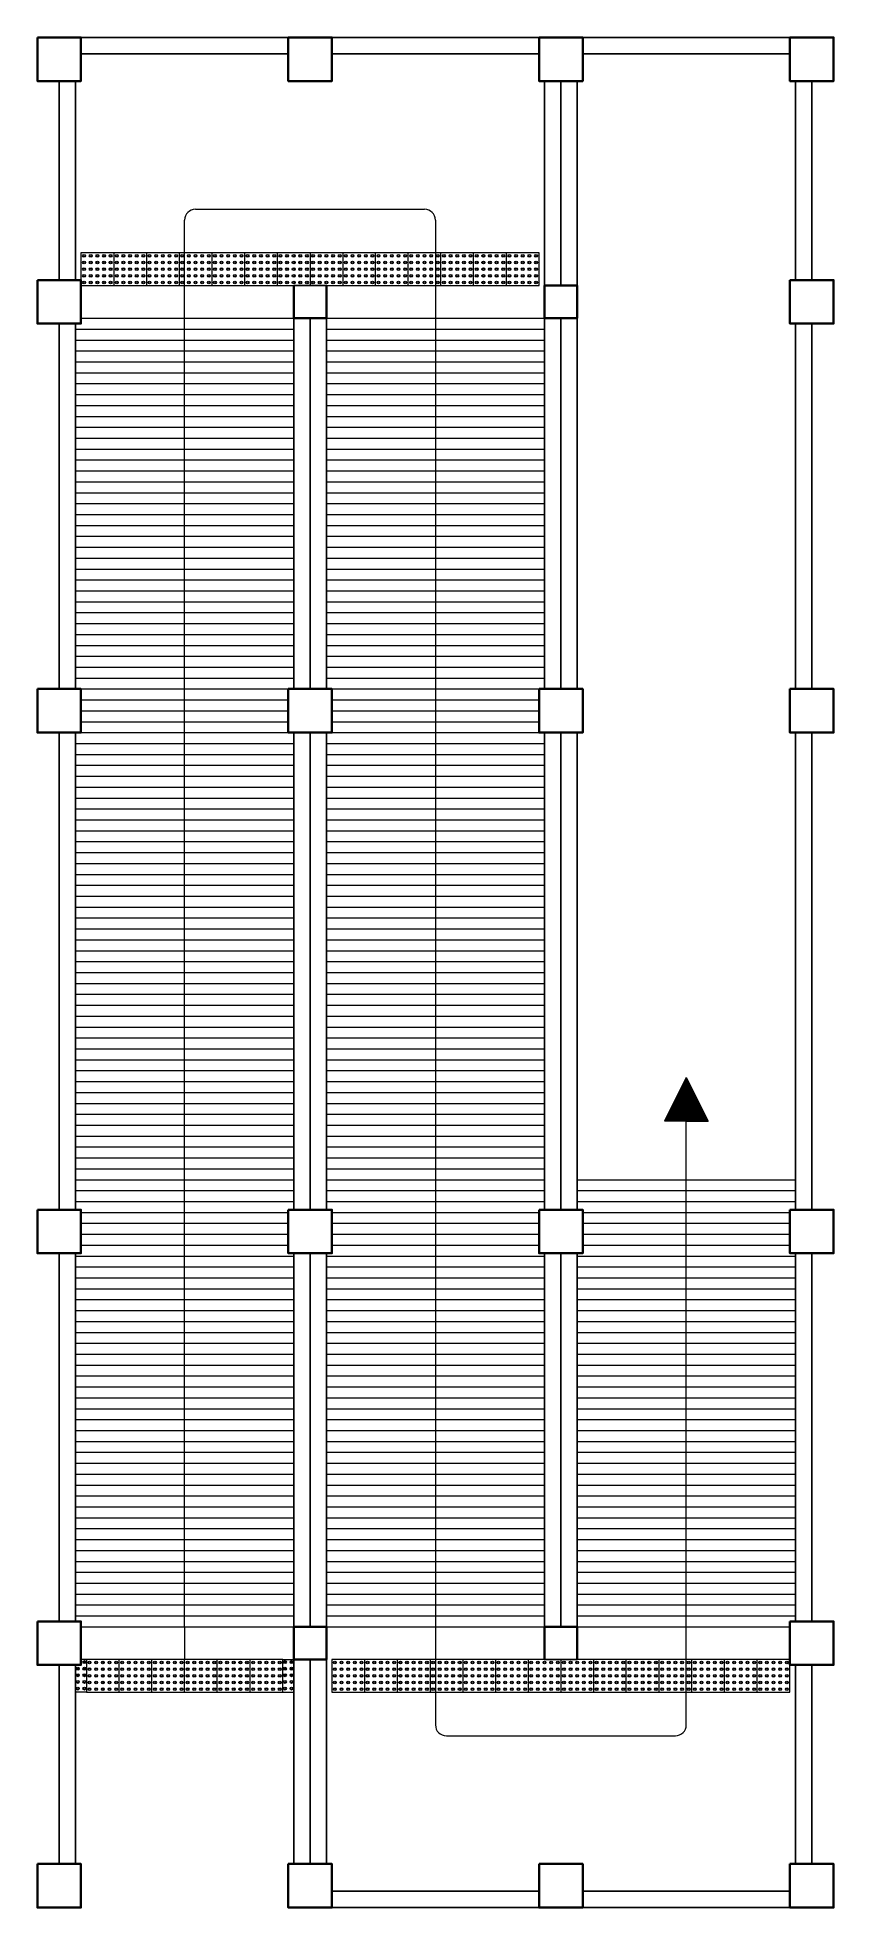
# Model space of a CAD drawing. Header units: millimetres. Extents: x 63005 to 126950, y 36019 to 74749.
# Drawn here: x 63181.63 to 63188.93, y 36328.41 to 36345.56 of the extents above; entities that cross this region are included whole.
import ezdxf

# ---------------------------------------------------------------- set-up
doc = ezdxf.new("R2010")
doc.units = ezdxf.units.MM
doc.header["$LTSCALE"] = 0.04

msp = doc.modelspace()

# ---------------------------------------------------------------- linework, layer by layer
at = {"color": 8, "lineweight": 25}
for p, q in [((63182.03, 36345.561), (63186.63, 36345.561)), ((63186.63, 36345.561), (63188.53, 36345.561)), ((63182.03, 36345.411), (63183.93, 36345.411)), ((63184.33, 36345.411), (63186.23, 36345.411)), ((63186.63, 36345.411), (63188.53, 36345.411)), ((63181.83, 36343.336), (63181.83, 36345.161)), ((63181.98, 36343.336), (63181.98, 36345.161)), ((63186.28, 36345.161), (63186.28, 36339.586)), ((63186.43, 36345.161), (63186.43, 36343.286)), ((63186.58, 36339.586), (63186.58, 36345.161)), ((63188.58, 36343.336), (63188.58, 36345.161)), ((63188.73, 36343.336), (63188.73, 36345.161)), ((63181.83, 36342.936), (63181.83, 36339.586)), ((63181.98, 36342.936), (63181.98, 36339.586)), ((63183.98, 36339.586), (63183.98, 36342.986)), ((63184.13, 36339.586), (63184.13, 36342.986)), ((63184.28, 36342.986), (63184.28, 36339.586)), ((63186.43, 36342.986), (63186.43, 36339.586)), ((63188.58, 36339.586), (63188.58, 36342.936)), ((63188.73, 36339.586), (63188.73, 36342.936)), ((63181.83, 36339.186), (63181.83, 36334.811)), ((63181.98, 36339.186), (63181.98, 36334.811)), ((63183.98, 36334.811), (63183.98, 36339.186)), ((63184.13, 36334.811), (63184.13, 36339.186)), ((63184.28, 36339.186), (63184.28, 36334.811)), ((63186.28, 36339.186), (63186.28, 36334.811)), ((63186.43, 36339.186), (63186.43, 36334.811)), ((63186.58, 36334.811), (63186.58, 36339.186)), ((63188.58, 36334.811), (63188.58, 36339.186)), ((63188.73, 36334.811), (63188.73, 36339.186)), ((63181.83, 36336.836), (63181.83, 36334.811)), ((63186.43, 36336.836), (63186.43, 36334.811)), ((63181.83, 36334.411), (63181.83, 36331.036)), ((63181.98, 36334.411), (63181.98, 36331.036)), ((63183.98, 36330.986), (63183.98, 36334.411)), ((63184.13, 36330.986), (63184.13, 36334.411)), ((63184.28, 36334.411), (63184.28, 36330.986)), ((63186.28, 36334.411), (63186.28, 36330.986)), ((63186.43, 36334.411), (63186.43, 36330.986)), ((63186.58, 36330.986), (63186.58, 36334.411)), ((63188.58, 36331.036), (63188.58, 36334.411)), ((63188.73, 36331.036), (63188.73, 36334.411)), ((63183.98, 36330.986), (63183.98, 36328.811)), ((63184.28, 36330.986), (63184.28, 36328.811)), ((63181.83, 36330.636), (63181.83, 36328.811)), ((63181.98, 36328.811), (63181.98, 36330.636)), ((63184.13, 36330.686), (63184.13, 36328.811)), ((63188.58, 36328.811), (63188.58, 36330.636)), ((63188.73, 36328.811), (63188.73, 36330.636)), ((63184.33, 36328.561), (63186.23, 36328.561)), ((63186.63, 36328.561), (63188.53, 36328.561)), ((63184.33, 36328.411), (63188.53, 36328.411))]:
    msp.add_line(p, q, dxfattribs=at)
at = {"color": 8, "lineweight": 9}
for p, q in [((63183.08, 36343.986), (63185.18, 36343.986)), ((63182.98, 36330.986), (63182.98, 36343.886)), ((63185.28, 36343.886), (63185.28, 36342.986)), ((63182.33, 36343.586), (63182.03, 36343.586)), ((63182.03, 36343.586), (63182.03, 36343.286)), ((63182.63, 36343.586), (63182.33, 36343.586)), ((63182.33, 36343.586), (63182.33, 36343.286)), ((63182.93, 36343.586), (63182.63, 36343.586)), ((63182.63, 36343.586), (63182.63, 36343.286)), ((63183.23, 36343.586), (63182.93, 36343.586)), ((63182.93, 36343.586), (63182.93, 36343.286)), ((63183.53, 36343.586), (63183.23, 36343.586)), ((63183.23, 36343.586), (63183.23, 36343.286)), ((63183.83, 36343.586), (63183.53, 36343.586)), ((63183.53, 36343.586), (63183.53, 36343.286)), ((63184.13, 36343.586), (63183.83, 36343.586)), ((63183.83, 36343.586), (63183.83, 36343.286)), ((63184.43, 36343.586), (63184.13, 36343.586)), ((63184.13, 36343.586), (63184.13, 36343.286)), ((63184.73, 36343.586), (63184.43, 36343.586)), ((63184.43, 36343.586), (63184.43, 36343.286)), ((63184.73, 36343.286), (63184.73, 36343.586)), ((63185.03, 36343.586), (63184.73, 36343.586)), ((63185.03, 36343.286), (63185.03, 36343.586)), ((63185.33, 36343.586), (63185.03, 36343.586)), ((63185.33, 36343.286), (63185.33, 36343.586)), ((63185.63, 36343.586), (63185.33, 36343.586)), ((63185.63, 36343.286), (63185.63, 36343.586)), ((63185.93, 36343.586), (63185.63, 36343.586)), ((63185.93, 36343.286), (63185.93, 36343.586)), ((63186.23, 36343.586), (63185.93, 36343.586)), ((63186.23, 36343.286), (63186.23, 36343.586)), ((63182.03, 36343.286), (63182.33, 36343.286)), ((63182.33, 36343.286), (63182.63, 36343.286)), ((63182.63, 36343.286), (63182.93, 36343.286)), ((63182.93, 36343.286), (63183.23, 36343.286)), ((63183.23, 36343.286), (63183.53, 36343.286)), ((63183.53, 36343.286), (63183.83, 36343.286)), ((63183.83, 36343.286), (63184.13, 36343.286)), ((63184.28, 36343.286), (63183.98, 36343.286)), ((63184.28, 36343.286), (63183.98, 36343.286)), ((63184.13, 36343.286), (63184.43, 36343.286)), ((63184.43, 36343.286), (63184.73, 36343.286)), ((63184.73, 36343.286), (63185.03, 36343.286)), ((63185.03, 36343.286), (63185.33, 36343.286)), ((63185.33, 36343.286), (63185.63, 36343.286)), ((63185.63, 36343.286), (63185.93, 36343.286)), ((63185.93, 36343.286), (63186.23, 36343.286)), ((63182.03, 36342.986), (63183.98, 36342.986)), ((63184.28, 36342.986), (63186.28, 36342.986)), ((63185.28, 36342.986), (63185.28, 36330.086)), ((63181.98, 36342.886), (63183.98, 36342.886)), ((63181.98, 36342.786), (63183.98, 36342.786)), ((63184.28, 36342.886), (63186.28, 36342.886)), ((63184.28, 36342.786), (63186.28, 36342.786)), ((63181.98, 36342.686), (63183.98, 36342.686)), ((63181.98, 36342.586), (63183.98, 36342.586)), ((63184.28, 36342.686), (63186.28, 36342.686)), ((63184.28, 36342.586), (63186.28, 36342.586)), ((63181.98, 36342.486), (63183.98, 36342.486)), ((63184.28, 36342.486), (63186.28, 36342.486)), ((63181.98, 36342.386), (63183.98, 36342.386)), ((63181.98, 36342.286), (63183.98, 36342.286)), ((63184.28, 36342.386), (63186.28, 36342.386)), ((63184.28, 36342.286), (63186.28, 36342.286)), ((63181.98, 36342.186), (63183.98, 36342.186)), ((63181.98, 36342.086), (63183.98, 36342.086)), ((63184.28, 36342.186), (63186.28, 36342.186)), ((63184.28, 36342.086), (63186.28, 36342.086)), ((63181.98, 36341.986), (63183.98, 36341.986)), ((63181.98, 36341.886), (63183.98, 36341.886)), ((63184.28, 36341.986), (63186.28, 36341.986)), ((63184.28, 36341.886), (63186.28, 36341.886)), ((63181.98, 36341.786), (63183.98, 36341.786)), ((63184.28, 36341.786), (63186.28, 36341.786)), ((63181.98, 36341.686), (63183.98, 36341.686)), ((63181.98, 36341.586), (63183.98, 36341.586)), ((63184.28, 36341.686), (63186.28, 36341.686)), ((63184.28, 36341.586), (63186.28, 36341.586)), ((63181.98, 36341.486), (63183.98, 36341.486)), ((63181.98, 36341.386), (63183.98, 36341.386)), ((63184.28, 36341.486), (63186.28, 36341.486)), ((63184.28, 36341.386), (63186.28, 36341.386)), ((63181.98, 36341.286), (63183.98, 36341.286)), ((63184.28, 36341.286), (63186.28, 36341.286)), ((63181.98, 36341.186), (63183.98, 36341.186)), ((63181.98, 36341.086), (63183.98, 36341.086)), ((63184.28, 36341.186), (63186.28, 36341.186)), ((63184.28, 36341.086), (63186.28, 36341.086)), ((63181.98, 36340.986), (63183.98, 36340.986)), ((63181.98, 36340.886), (63183.98, 36340.886)), ((63184.28, 36340.986), (63186.28, 36340.986)), ((63184.28, 36340.886), (63186.28, 36340.886)), ((63181.98, 36340.786), (63183.98, 36340.786)), ((63181.98, 36340.686), (63183.98, 36340.686)), ((63184.28, 36340.786), (63186.28, 36340.786)), ((63184.28, 36340.686), (63186.28, 36340.686)), ((63181.98, 36340.586), (63183.98, 36340.586)), ((63184.28, 36340.586), (63186.28, 36340.586)), ((63181.98, 36340.486), (63183.98, 36340.486)), ((63181.98, 36340.386), (63183.98, 36340.386)), ((63184.28, 36340.486), (63186.28, 36340.486)), ((63184.28, 36340.386), (63186.28, 36340.386)), ((63181.98, 36340.286), (63183.98, 36340.286)), ((63181.98, 36340.186), (63183.98, 36340.186)), ((63184.28, 36340.286), (63186.28, 36340.286)), ((63184.28, 36340.186), (63186.28, 36340.186)), ((63181.98, 36340.086), (63183.98, 36340.086)), ((63184.28, 36340.086), (63186.28, 36340.086)), ((63181.98, 36339.986), (63183.98, 36339.986)), ((63181.98, 36339.886), (63183.98, 36339.886)), ((63184.28, 36339.986), (63186.28, 36339.986)), ((63184.28, 36339.886), (63186.28, 36339.886)), ((63181.98, 36339.786), (63183.98, 36339.786)), ((63181.98, 36339.686), (63183.98, 36339.686)), ((63184.28, 36339.786), (63186.28, 36339.786)), ((63184.28, 36339.686), (63186.28, 36339.686)), ((63181.98, 36339.586), (63183.98, 36339.586)), ((63182.03, 36339.486), (63183.93, 36339.486)), ((63184.28, 36339.586), (63186.28, 36339.586)), ((63184.33, 36339.486), (63186.23, 36339.486)), ((63182.03, 36339.386), (63183.93, 36339.386)), ((63184.33, 36339.386), (63186.23, 36339.386)), ((63181.98, 36339.186), (63183.98, 36339.186)), ((63182.03, 36339.286), (63183.93, 36339.286)), ((63184.28, 36339.186), (63186.28, 36339.186)), ((63184.33, 36339.286), (63186.23, 36339.286)), ((63181.98, 36339.086), (63183.98, 36339.086)), ((63181.98, 36338.986), (63183.98, 36338.986)), ((63184.28, 36339.086), (63186.28, 36339.086)), ((63184.28, 36338.986), (63186.28, 36338.986)), ((63181.98, 36338.886), (63183.98, 36338.886)), ((63184.28, 36338.886), (63186.28, 36338.886)), ((63181.98, 36338.786), (63183.98, 36338.786)), ((63181.98, 36338.686), (63183.98, 36338.686)), ((63184.28, 36338.786), (63186.28, 36338.786)), ((63184.28, 36338.686), (63186.28, 36338.686)), ((63181.98, 36338.586), (63183.98, 36338.586)), ((63181.98, 36338.486), (63183.98, 36338.486)), ((63184.28, 36338.586), (63186.28, 36338.586)), ((63184.28, 36338.486), (63186.28, 36338.486)), ((63181.98, 36338.386), (63183.98, 36338.386)), ((63181.98, 36338.286), (63183.98, 36338.286)), ((63184.28, 36338.386), (63186.28, 36338.386)), ((63184.28, 36338.286), (63186.28, 36338.286)), ((63181.98, 36338.186), (63183.98, 36338.186)), ((63184.28, 36338.186), (63186.28, 36338.186)), ((63181.98, 36338.086), (63183.98, 36338.086)), ((63181.98, 36337.986), (63183.98, 36337.986)), ((63184.28, 36338.086), (63186.28, 36338.086)), ((63184.28, 36337.986), (63186.28, 36337.986)), ((63181.98, 36337.886), (63183.98, 36337.886)), ((63181.98, 36337.786), (63183.98, 36337.786)), ((63184.28, 36337.886), (63186.28, 36337.886)), ((63184.28, 36337.786), (63186.28, 36337.786)), ((63181.98, 36337.686), (63183.98, 36337.686)), ((63184.28, 36337.686), (63186.28, 36337.686)), ((63181.98, 36337.586), (63183.98, 36337.586)), ((63181.98, 36337.486), (63183.98, 36337.486)), ((63184.28, 36337.586), (63186.28, 36337.586)), ((63184.28, 36337.486), (63186.28, 36337.486)), ((63181.98, 36337.386), (63183.98, 36337.386)), ((63181.98, 36337.286), (63183.98, 36337.286)), ((63184.28, 36337.386), (63186.28, 36337.386)), ((63184.28, 36337.286), (63186.28, 36337.286)), ((63181.98, 36337.186), (63183.98, 36337.186)), ((63181.98, 36337.086), (63183.98, 36337.086)), ((63184.28, 36337.186), (63186.28, 36337.186)), ((63184.28, 36337.086), (63186.28, 36337.086)), ((63181.98, 36336.986), (63183.98, 36336.986)), ((63184.28, 36336.986), (63186.28, 36336.986)), ((63181.98, 36336.886), (63183.98, 36336.886)), ((63181.98, 36336.786), (63183.98, 36336.786)), ((63184.28, 36336.886), (63186.28, 36336.886)), ((63184.28, 36336.786), (63186.28, 36336.786)), ((63181.98, 36336.686), (63183.98, 36336.686)), ((63181.98, 36336.586), (63183.98, 36336.586)), ((63184.28, 36336.686), (63186.28, 36336.686)), ((63184.28, 36336.586), (63186.28, 36336.586)), ((63181.98, 36336.486), (63183.98, 36336.486)), ((63184.28, 36336.486), (63186.28, 36336.486)), ((63181.98, 36336.386), (63183.98, 36336.386)), ((63181.98, 36336.286), (63183.98, 36336.286)), ((63184.28, 36336.386), (63186.28, 36336.386)), ((63184.28, 36336.286), (63186.28, 36336.286)), ((63181.98, 36336.186), (63183.98, 36336.186)), ((63181.98, 36336.086), (63183.98, 36336.086)), ((63184.28, 36336.186), (63186.28, 36336.186)), ((63184.28, 36336.086), (63186.28, 36336.086)), ((63181.98, 36335.986), (63183.98, 36335.986)), ((63181.98, 36335.886), (63183.98, 36335.886)), ((63184.28, 36335.986), (63186.28, 36335.986)), ((63184.28, 36335.886), (63186.28, 36335.886)), ((63187.58, 36336.022), (63187.38, 36335.622)), ((63187.51, 36335.882), (63187.58, 36335.882)), ((63187.515, 36335.892), (63187.58, 36335.892)), ((63187.52, 36335.902), (63187.58, 36335.902)), ((63187.525, 36335.912), (63187.58, 36335.912)), ((63187.53, 36335.922), (63187.58, 36335.922)), ((63187.535, 36335.932), (63187.58, 36335.932)), ((63187.54, 36335.942), (63187.58, 36335.942)), ((63187.545, 36335.952), (63187.58, 36335.952)), ((63187.55, 36335.962), (63187.58, 36335.962)), ((63187.555, 36335.972), (63187.58, 36335.972)), ((63187.56, 36335.982), (63187.58, 36335.982)), ((63187.565, 36335.992), (63187.58, 36335.992)), ((63187.57, 36336.002), (63187.58, 36336.002)), ((63187.575, 36336.012), (63187.58, 36336.012)), ((63187.58, 36336.022), (63187.78, 36335.622)), ((63187.58, 36336.012), (63187.585, 36336.012)), ((63187.58, 36336.002), (63187.59, 36336.002)), ((63187.58, 36335.992), (63187.595, 36335.992)), ((63187.58, 36335.982), (63187.6, 36335.982)), ((63187.58, 36335.972), (63187.605, 36335.972)), ((63187.58, 36335.962), (63187.61, 36335.962)), ((63187.58, 36335.952), (63187.615, 36335.952)), ((63187.58, 36335.942), (63187.62, 36335.942)), ((63187.58, 36335.932), (63187.625, 36335.932)), ((63187.58, 36335.922), (63187.63, 36335.922)), ((63187.58, 36335.912), (63187.635, 36335.912)), ((63187.58, 36335.902), (63187.64, 36335.902)), ((63187.58, 36335.892), (63187.645, 36335.892)), ((63187.58, 36335.882), (63187.65, 36335.882)), ((63181.98, 36335.786), (63183.98, 36335.786)), ((63184.28, 36335.786), (63186.28, 36335.786)), ((63187.425, 36335.712), (63187.58, 36335.712)), ((63187.425, 36335.712), (63187.58, 36335.712)), ((63187.43, 36335.722), (63187.58, 36335.722)), ((63187.435, 36335.732), (63187.58, 36335.732)), ((63187.44, 36335.742), (63187.58, 36335.742)), ((63187.445, 36335.752), (63187.58, 36335.752)), ((63187.45, 36335.762), (63187.58, 36335.762)), ((63187.455, 36335.772), (63187.58, 36335.772)), ((63187.46, 36335.782), (63187.58, 36335.782)), ((63187.465, 36335.792), (63187.58, 36335.792)), ((63187.47, 36335.802), (63187.58, 36335.802)), ((63187.475, 36335.812), (63187.58, 36335.812)), ((63187.48, 36335.822), (63187.58, 36335.822)), ((63187.485, 36335.832), (63187.58, 36335.832)), ((63187.49, 36335.842), (63187.58, 36335.842)), ((63187.495, 36335.852), (63187.58, 36335.852)), ((63187.5, 36335.862), (63187.58, 36335.862)), ((63187.505, 36335.872), (63187.58, 36335.872)), ((63187.58, 36335.872), (63187.655, 36335.872)), ((63187.58, 36335.862), (63187.66, 36335.862)), ((63187.58, 36335.852), (63187.665, 36335.852)), ((63187.58, 36335.842), (63187.67, 36335.842)), ((63187.58, 36335.832), (63187.675, 36335.832)), ((63187.58, 36335.822), (63187.68, 36335.822)), ((63187.58, 36335.812), (63187.685, 36335.812)), ((63187.58, 36335.802), (63187.69, 36335.802)), ((63187.58, 36335.792), (63187.695, 36335.792)), ((63187.58, 36335.782), (63187.7, 36335.782)), ((63187.58, 36335.772), (63187.705, 36335.772)), ((63187.58, 36335.762), (63187.71, 36335.762)), ((63187.58, 36335.752), (63187.715, 36335.752)), ((63187.58, 36335.742), (63187.72, 36335.742)), ((63187.58, 36335.732), (63187.725, 36335.732)), ((63187.58, 36335.722), (63187.73, 36335.722)), ((63187.58, 36335.712), (63187.735, 36335.712)), ((63187.58, 36335.712), (63187.735, 36335.712)), ((63181.98, 36335.686), (63183.98, 36335.686)), ((63181.98, 36335.586), (63183.98, 36335.586)), ((63184.28, 36335.686), (63186.28, 36335.686)), ((63184.28, 36335.586), (63186.28, 36335.586)), ((63187.58, 36335.622), (63187.38, 36335.622)), ((63187.58, 36335.632), (63187.385, 36335.632)), ((63187.58, 36335.642), (63187.39, 36335.642)), ((63187.395, 36335.652), (63187.58, 36335.652)), ((63187.4, 36335.662), (63187.58, 36335.662)), ((63187.405, 36335.672), (63187.58, 36335.672)), ((63187.41, 36335.682), (63187.58, 36335.682)), ((63187.415, 36335.692), (63187.58, 36335.692)), ((63187.42, 36335.702), (63187.58, 36335.702)), ((63187.58, 36335.702), (63187.74, 36335.702)), ((63187.58, 36335.692), (63187.745, 36335.692)), ((63187.58, 36335.682), (63187.75, 36335.682)), ((63187.58, 36335.672), (63187.755, 36335.672)), ((63187.58, 36335.662), (63187.76, 36335.662)), ((63187.58, 36335.652), (63187.765, 36335.652)), ((63187.58, 36335.642), (63187.77, 36335.642)), ((63187.58, 36335.632), (63187.775, 36335.632)), ((63187.58, 36330.986), (63187.58, 36335.622)), ((63187.58, 36335.622), (63187.78, 36335.622)), ((63181.98, 36335.486), (63183.98, 36335.486)), ((63181.98, 36335.386), (63183.98, 36335.386)), ((63184.28, 36335.486), (63186.28, 36335.486)), ((63184.28, 36335.386), (63186.28, 36335.386)), ((63181.98, 36335.286), (63183.98, 36335.286)), ((63184.28, 36335.286), (63186.28, 36335.286)), ((63181.98, 36335.186), (63183.98, 36335.186)), ((63181.98, 36335.086), (63183.98, 36335.086)), ((63184.28, 36335.186), (63186.28, 36335.186)), ((63184.28, 36335.086), (63186.28, 36335.086)), ((63186.58, 36335.086), (63188.58, 36335.086)), ((63181.98, 36334.986), (63183.98, 36334.986)), ((63181.98, 36334.886), (63183.98, 36334.886)), ((63184.28, 36334.986), (63186.28, 36334.986)), ((63184.28, 36334.886), (63186.28, 36334.886)), ((63186.58, 36334.986), (63188.58, 36334.986)), ((63186.58, 36334.886), (63188.58, 36334.886)), ((63182.03, 36334.786), (63183.93, 36334.786)), ((63182.03, 36334.686), (63183.93, 36334.686)), ((63184.33, 36334.786), (63186.23, 36334.786)), ((63184.33, 36334.686), (63186.23, 36334.686)), ((63186.63, 36334.786), (63188.53, 36334.786)), ((63186.63, 36334.686), (63188.53, 36334.686)), ((63182.03, 36334.586), (63183.93, 36334.586)), ((63184.33, 36334.586), (63186.23, 36334.586)), ((63186.63, 36334.586), (63188.53, 36334.586)), ((63181.98, 36334.386), (63183.98, 36334.386)), ((63182.03, 36334.486), (63183.93, 36334.486)), ((63184.28, 36334.386), (63186.28, 36334.386)), ((63184.33, 36334.486), (63186.23, 36334.486)), ((63186.58, 36334.386), (63188.58, 36334.386)), ((63186.63, 36334.486), (63188.53, 36334.486)), ((63181.98, 36334.286), (63183.98, 36334.286)), ((63181.98, 36334.186), (63183.98, 36334.186)), ((63184.28, 36334.286), (63186.28, 36334.286)), ((63184.28, 36334.186), (63186.28, 36334.186)), ((63186.58, 36334.286), (63188.58, 36334.286)), ((63186.58, 36334.186), (63188.58, 36334.186)), ((63181.98, 36334.086), (63183.98, 36334.086)), ((63184.28, 36334.086), (63186.28, 36334.086)), ((63186.58, 36334.086), (63188.58, 36334.086)), ((63181.98, 36333.986), (63183.98, 36333.986)), ((63181.98, 36333.886), (63183.98, 36333.886)), ((63184.28, 36333.986), (63186.28, 36333.986)), ((63184.28, 36333.886), (63186.28, 36333.886)), ((63186.58, 36333.986), (63188.58, 36333.986)), ((63186.58, 36333.886), (63188.58, 36333.886)), ((63181.98, 36333.786), (63183.98, 36333.786)), ((63181.98, 36333.686), (63183.98, 36333.686)), ((63184.28, 36333.786), (63186.28, 36333.786)), ((63184.28, 36333.686), (63186.28, 36333.686)), ((63186.58, 36333.786), (63188.58, 36333.786)), ((63186.58, 36333.686), (63188.58, 36333.686)), ((63181.98, 36333.586), (63183.98, 36333.586)), ((63181.98, 36333.486), (63183.98, 36333.486)), ((63184.28, 36333.586), (63186.28, 36333.586)), ((63184.28, 36333.486), (63186.28, 36333.486)), ((63186.58, 36333.586), (63188.58, 36333.586)), ((63186.58, 36333.486), (63188.58, 36333.486)), ((63181.98, 36333.386), (63183.98, 36333.386)), ((63184.28, 36333.386), (63186.28, 36333.386)), ((63186.58, 36333.386), (63188.58, 36333.386)), ((63181.98, 36333.286), (63183.98, 36333.286)), ((63181.98, 36333.186), (63183.98, 36333.186)), ((63184.28, 36333.286), (63186.28, 36333.286)), ((63184.28, 36333.186), (63186.28, 36333.186)), ((63186.58, 36333.286), (63188.58, 36333.286)), ((63186.58, 36333.186), (63188.58, 36333.186)), ((63181.98, 36333.086), (63183.98, 36333.086)), ((63181.98, 36332.986), (63183.98, 36332.986)), ((63184.28, 36333.086), (63186.28, 36333.086)), ((63184.28, 36332.986), (63186.28, 36332.986)), ((63186.58, 36333.086), (63188.58, 36333.086)), ((63186.58, 36332.986), (63188.58, 36332.986)), ((63181.98, 36332.886), (63183.98, 36332.886)), ((63184.28, 36332.886), (63186.28, 36332.886)), ((63186.58, 36332.886), (63188.58, 36332.886)), ((63181.98, 36332.786), (63183.98, 36332.786)), ((63181.98, 36332.686), (63183.98, 36332.686)), ((63184.28, 36332.786), (63186.28, 36332.786)), ((63184.28, 36332.686), (63186.28, 36332.686)), ((63186.58, 36332.786), (63188.58, 36332.786)), ((63186.58, 36332.686), (63188.58, 36332.686)), ((63181.98, 36332.586), (63183.98, 36332.586)), ((63181.98, 36332.486), (63183.98, 36332.486)), ((63184.28, 36332.586), (63186.28, 36332.586)), ((63184.28, 36332.486), (63186.28, 36332.486)), ((63186.58, 36332.586), (63188.58, 36332.586)), ((63186.58, 36332.486), (63188.58, 36332.486)), ((63181.98, 36332.386), (63183.98, 36332.386)), ((63181.98, 36332.286), (63183.98, 36332.286)), ((63184.28, 36332.386), (63186.28, 36332.386)), ((63184.28, 36332.286), (63186.28, 36332.286)), ((63186.58, 36332.386), (63188.58, 36332.386)), ((63186.58, 36332.286), (63188.58, 36332.286)), ((63181.98, 36332.186), (63183.98, 36332.186)), ((63184.28, 36332.186), (63186.28, 36332.186)), ((63186.58, 36332.186), (63188.58, 36332.186)), ((63181.98, 36332.086), (63183.98, 36332.086)), ((63181.98, 36331.986), (63183.98, 36331.986)), ((63184.28, 36332.086), (63186.28, 36332.086)), ((63184.28, 36331.986), (63186.28, 36331.986)), ((63186.58, 36332.086), (63188.58, 36332.086)), ((63186.58, 36331.986), (63188.58, 36331.986)), ((63181.98, 36331.886), (63183.98, 36331.886)), ((63181.98, 36331.786), (63183.98, 36331.786)), ((63184.28, 36331.886), (63186.28, 36331.886)), ((63184.28, 36331.786), (63186.28, 36331.786)), ((63186.58, 36331.886), (63188.58, 36331.886)), ((63186.58, 36331.786), (63188.58, 36331.786)), ((63181.98, 36331.686), (63183.98, 36331.686)), ((63184.28, 36331.686), (63186.28, 36331.686)), ((63186.58, 36331.686), (63188.58, 36331.686)), ((63181.98, 36331.586), (63183.98, 36331.586)), ((63181.98, 36331.486), (63183.98, 36331.486)), ((63184.28, 36331.586), (63186.28, 36331.586)), ((63184.28, 36331.486), (63186.28, 36331.486)), ((63186.58, 36331.586), (63188.58, 36331.586)), ((63186.58, 36331.486), (63188.58, 36331.486)), ((63181.98, 36331.386), (63183.98, 36331.386)), ((63181.98, 36331.286), (63183.98, 36331.286)), ((63184.28, 36331.386), (63186.28, 36331.386)), ((63184.28, 36331.286), (63186.28, 36331.286)), ((63186.58, 36331.386), (63188.58, 36331.386)), ((63186.58, 36331.286), (63188.58, 36331.286)), ((63181.98, 36331.186), (63183.98, 36331.186)), ((63181.98, 36331.086), (63183.98, 36331.086)), ((63184.28, 36331.186), (63186.28, 36331.186)), ((63184.28, 36331.086), (63186.28, 36331.086)), ((63186.58, 36331.186), (63188.58, 36331.186)), ((63186.58, 36331.086), (63188.58, 36331.086)), ((63182.03, 36330.986), (63183.98, 36330.986)), ((63182.98, 36330.986), (63182.98, 36330.686)), ((63184.28, 36330.986), (63186.28, 36330.986)), ((63186.58, 36330.986), (63188.53, 36330.986)), ((63187.58, 36330.086), (63187.58, 36330.986)), ((63182.08, 36330.686), (63182.03, 36330.686)), ((63182.38, 36330.686), (63182.08, 36330.686)), ((63182.08, 36330.686), (63182.08, 36330.386)), ((63182.38, 36330.386), (63182.38, 36330.686)), ((63182.68, 36330.686), (63182.38, 36330.686)), ((63182.68, 36330.386), (63182.68, 36330.686)), ((63182.98, 36330.686), (63182.68, 36330.686)), ((63182.98, 36330.386), (63182.98, 36330.686)), ((63183.28, 36330.686), (63182.98, 36330.686)), ((63183.28, 36330.386), (63183.28, 36330.686)), ((63183.58, 36330.686), (63183.28, 36330.686)), ((63183.58, 36330.386), (63183.58, 36330.686)), ((63183.88, 36330.686), (63183.58, 36330.686)), ((63183.88, 36330.386), (63183.88, 36330.686)), ((63183.88, 36330.686), (63183.98, 36330.686)), ((63184.63, 36330.686), (63184.33, 36330.686)), ((63184.33, 36330.686), (63184.33, 36330.386)), ((63184.93, 36330.686), (63184.63, 36330.686)), ((63184.63, 36330.686), (63184.63, 36330.386)), ((63185.23, 36330.686), (63184.93, 36330.686)), ((63184.93, 36330.686), (63184.93, 36330.386)), ((63185.53, 36330.686), (63185.23, 36330.686)), ((63185.23, 36330.686), (63185.23, 36330.386)), ((63185.83, 36330.686), (63185.53, 36330.686)), ((63185.53, 36330.686), (63185.53, 36330.386)), ((63186.13, 36330.686), (63185.83, 36330.686)), ((63185.83, 36330.686), (63185.83, 36330.386)), ((63186.43, 36330.686), (63186.13, 36330.686)), ((63186.13, 36330.686), (63186.13, 36330.386)), ((63186.28, 36330.686), (63186.58, 36330.686)), ((63186.28, 36330.686), (63186.58, 36330.686)), ((63186.28, 36330.686), (63186.58, 36330.686)), ((63186.73, 36330.686), (63186.43, 36330.686)), ((63186.43, 36330.686), (63186.43, 36330.386)), ((63187.03, 36330.686), (63186.73, 36330.686)), ((63186.73, 36330.686), (63186.73, 36330.386)), ((63187.03, 36330.386), (63187.03, 36330.686)), ((63187.33, 36330.686), (63187.03, 36330.686)), ((63187.33, 36330.386), (63187.33, 36330.686)), ((63187.63, 36330.686), (63187.33, 36330.686)), ((63187.63, 36330.386), (63187.63, 36330.686)), ((63187.93, 36330.686), (63187.63, 36330.686)), ((63187.93, 36330.386), (63187.93, 36330.686)), ((63188.23, 36330.686), (63187.93, 36330.686)), ((63188.23, 36330.386), (63188.23, 36330.686)), ((63188.53, 36330.686), (63188.23, 36330.686)), ((63188.53, 36330.386), (63188.53, 36330.686)), ((63182.08, 36330.386), (63181.98, 36330.386)), ((63182.08, 36330.386), (63182.38, 36330.386)), ((63182.38, 36330.386), (63182.68, 36330.386)), ((63182.68, 36330.386), (63182.98, 36330.386)), ((63182.98, 36330.386), (63183.28, 36330.386)), ((63183.28, 36330.386), (63183.58, 36330.386)), ((63183.58, 36330.386), (63183.88, 36330.386)), ((63183.88, 36330.386), (63183.98, 36330.386)), ((63184.33, 36330.386), (63184.63, 36330.386)), ((63184.63, 36330.386), (63184.93, 36330.386)), ((63184.93, 36330.386), (63185.23, 36330.386)), ((63185.23, 36330.386), (63185.53, 36330.386)), ((63185.53, 36330.386), (63185.83, 36330.386)), ((63185.83, 36330.386), (63186.13, 36330.386)), ((63186.13, 36330.386), (63186.43, 36330.386)), ((63186.43, 36330.386), (63186.73, 36330.386)), ((63186.73, 36330.386), (63187.03, 36330.386)), ((63187.03, 36330.386), (63187.33, 36330.386)), ((63187.33, 36330.386), (63187.63, 36330.386)), ((63187.63, 36330.386), (63187.93, 36330.386)), ((63187.93, 36330.386), (63188.23, 36330.386)), ((63188.23, 36330.386), (63188.53, 36330.386)), ((63185.38, 36329.986), (63187.48, 36329.986))]:
    msp.add_line(p, q, dxfattribs=at)
at = {"color": 8, "lineweight": -2}
for p, q in [((63183.98, 36343.286), (63183.98, 36342.986)), ((63186.58, 36343.286), (63186.28, 36343.286)), ((63186.28, 36343.286), (63186.28, 36342.986)), ((63186.58, 36342.986), (63186.58, 36343.286)), ((63183.98, 36342.986), (63184.28, 36342.986)), ((63183.98, 36342.986), (63184.28, 36342.986)), ((63186.28, 36342.986), (63186.58, 36342.986)), ((63184.13, 36334.811), (63184.13, 36336.836)), ((63188.73, 36334.811), (63188.73, 36336.836))]:
    msp.add_line(p, q, dxfattribs=at)
at = {"color": 8, "lineweight": 35}
for p, q in [((63183.98, 36343.286), (63183.98, 36342.986)), ((63184.28, 36342.986), (63184.28, 36343.286)), ((63184.28, 36342.986), (63184.28, 36343.286)), ((63186.58, 36343.286), (63186.28, 36343.286)), ((63186.28, 36343.286), (63186.28, 36342.986)), ((63186.58, 36342.986), (63186.58, 36343.286)), ((63183.98, 36342.986), (63184.28, 36342.986)), ((63186.28, 36342.986), (63186.58, 36342.986)), ((63184.28, 36330.986), (63183.98, 36330.986)), ((63183.98, 36330.986), (63183.98, 36330.686)), ((63183.98, 36330.986), (63183.98, 36330.686)), ((63184.28, 36330.986), (63183.98, 36330.986)), ((63183.98, 36330.986), (63183.98, 36330.686)), ((63184.28, 36330.686), (63184.28, 36330.986)), ((63184.28, 36330.686), (63184.28, 36330.986)), ((63184.28, 36330.686), (63184.28, 36330.986)), ((63186.58, 36330.986), (63186.28, 36330.986)), ((63186.28, 36330.986), (63186.28, 36330.686)), ((63186.28, 36330.986), (63186.43, 36330.986)), ((63186.28, 36330.986), (63186.28, 36330.686)), ((63186.58, 36330.986), (63186.28, 36330.986)), ((63186.28, 36330.986), (63186.28, 36330.686)), ((63186.58, 36330.686), (63186.58, 36330.986)), ((63186.58, 36330.686), (63186.58, 36330.986)), ((63186.58, 36330.686), (63186.58, 36330.986)), ((63183.98, 36330.686), (63184.28, 36330.686)), ((63183.98, 36330.686), (63184.28, 36330.686))]:
    msp.add_line(p, q, dxfattribs=at)
for points in [[(63181.63, 36345.561), (63182.03, 36345.561), (63182.03, 36345.161), (63181.63, 36345.161)], [(63183.93, 36345.561), (63184.33, 36345.561), (63184.33, 36345.161), (63183.93, 36345.161)], [(63186.23, 36345.561), (63186.63, 36345.561), (63186.63, 36345.161), (63186.23, 36345.161)], [(63188.53, 36345.561), (63188.93, 36345.561), (63188.93, 36345.161), (63188.53, 36345.161)], [(63181.63, 36343.336), (63182.03, 36343.336), (63182.03, 36342.936), (63181.63, 36342.936)], [(63188.53, 36343.336), (63188.93, 36343.336), (63188.93, 36342.936), (63188.53, 36342.936)], [(63181.63, 36339.586), (63182.03, 36339.586), (63182.03, 36339.186), (63181.63, 36339.186)], [(63183.93, 36339.586), (63184.33, 36339.586), (63184.33, 36339.186), (63183.93, 36339.186)], [(63186.23, 36339.586), (63186.63, 36339.586), (63186.63, 36339.186), (63186.23, 36339.186)], [(63188.53, 36339.586), (63188.93, 36339.586), (63188.93, 36339.186), (63188.53, 36339.186)], [(63181.63, 36334.811), (63182.03, 36334.811), (63182.03, 36334.411), (63181.63, 36334.411)], [(63183.93, 36334.811), (63184.33, 36334.811), (63184.33, 36334.411), (63183.93, 36334.411)], [(63186.23, 36334.811), (63186.63, 36334.811), (63186.63, 36334.411), (63186.23, 36334.411)], [(63188.53, 36334.811), (63188.93, 36334.811), (63188.93, 36334.411), (63188.53, 36334.411)], [(63181.63, 36331.036), (63182.03, 36331.036), (63182.03, 36330.636), (63181.63, 36330.636)], [(63188.53, 36331.036), (63188.93, 36331.036), (63188.93, 36330.636), (63188.53, 36330.636)], [(63181.63, 36328.811), (63182.03, 36328.811), (63182.03, 36328.411), (63181.63, 36328.411)], [(63183.93, 36328.811), (63184.33, 36328.811), (63184.33, 36328.411), (63183.93, 36328.411)], [(63186.23, 36328.811), (63186.63, 36328.811), (63186.63, 36328.411), (63186.23, 36328.411)], [(63188.53, 36328.811), (63188.93, 36328.811), (63188.93, 36328.411), (63188.53, 36328.411)]]:
    msp.add_lwpolyline(points, close=True, dxfattribs=at)
at = {"color": 8, "lineweight": 9}
for centre, radius in [((63182.058, 36343.558), 0.013), ((63182.058, 36343.497), 0.013), ((63182.058, 36343.436), 0.013), ((63182.058, 36343.558), 0.009), ((63182.058, 36343.497), 0.009), ((63182.058, 36343.436), 0.009), ((63182.119, 36343.558), 0.013), ((63182.119, 36343.497), 0.013), ((63182.119, 36343.436), 0.013), ((63182.119, 36343.558), 0.009), ((63182.119, 36343.497), 0.009), ((63182.119, 36343.436), 0.009), ((63182.18, 36343.558), 0.013), ((63182.18, 36343.497), 0.013), ((63182.18, 36343.436), 0.013), ((63182.18, 36343.558), 0.009), ((63182.18, 36343.497), 0.009), ((63182.18, 36343.436), 0.009), ((63182.241, 36343.558), 0.013), ((63182.241, 36343.497), 0.013), ((63182.241, 36343.436), 0.013), ((63182.241, 36343.558), 0.009), ((63182.241, 36343.497), 0.009), ((63182.241, 36343.436), 0.009), ((63182.302, 36343.558), 0.013), ((63182.302, 36343.497), 0.013), ((63182.302, 36343.436), 0.013), ((63182.302, 36343.558), 0.009), ((63182.302, 36343.497), 0.009), ((63182.302, 36343.436), 0.009), ((63182.358, 36343.558), 0.013), ((63182.358, 36343.497), 0.013), ((63182.358, 36343.436), 0.013), ((63182.358, 36343.558), 0.009), ((63182.358, 36343.497), 0.009), ((63182.358, 36343.436), 0.009), ((63182.419, 36343.558), 0.013), ((63182.419, 36343.497), 0.013), ((63182.419, 36343.436), 0.013), ((63182.419, 36343.558), 0.009), ((63182.419, 36343.497), 0.009), ((63182.419, 36343.436), 0.009), ((63182.48, 36343.558), 0.013), ((63182.48, 36343.497), 0.013), ((63182.48, 36343.436), 0.013), ((63182.48, 36343.558), 0.009), ((63182.48, 36343.497), 0.009), ((63182.48, 36343.436), 0.009), ((63182.541, 36343.558), 0.013), ((63182.541, 36343.497), 0.013), ((63182.541, 36343.436), 0.013), ((63182.541, 36343.558), 0.009), ((63182.541, 36343.497), 0.009), ((63182.541, 36343.436), 0.009), ((63182.602, 36343.558), 0.013), ((63182.602, 36343.497), 0.013), ((63182.602, 36343.436), 0.013), ((63182.602, 36343.558), 0.009), ((63182.602, 36343.497), 0.009), ((63182.602, 36343.436), 0.009), ((63182.658, 36343.558), 0.013), ((63182.658, 36343.497), 0.013), ((63182.658, 36343.436), 0.013), ((63182.658, 36343.558), 0.009), ((63182.658, 36343.497), 0.009), ((63182.658, 36343.436), 0.009), ((63182.719, 36343.558), 0.013), ((63182.719, 36343.497), 0.013), ((63182.719, 36343.436), 0.013), ((63182.719, 36343.558), 0.009), ((63182.719, 36343.497), 0.009), ((63182.719, 36343.436), 0.009), ((63182.78, 36343.558), 0.013), ((63182.78, 36343.497), 0.013), ((63182.78, 36343.436), 0.013), ((63182.78, 36343.558), 0.009), ((63182.78, 36343.497), 0.009), ((63182.78, 36343.436), 0.009), ((63182.841, 36343.558), 0.013), ((63182.841, 36343.497), 0.013), ((63182.841, 36343.436), 0.013), ((63182.841, 36343.558), 0.009), ((63182.841, 36343.497), 0.009), ((63182.841, 36343.436), 0.009), ((63182.902, 36343.558), 0.013), ((63182.902, 36343.497), 0.013), ((63182.902, 36343.436), 0.013), ((63182.902, 36343.558), 0.009), ((63182.902, 36343.497), 0.009), ((63182.902, 36343.436), 0.009), ((63182.958, 36343.558), 0.013), ((63182.958, 36343.497), 0.013), ((63182.958, 36343.436), 0.013), ((63182.958, 36343.558), 0.009), ((63182.958, 36343.497), 0.009), ((63182.958, 36343.436), 0.009), ((63183.019, 36343.558), 0.013), ((63183.019, 36343.497), 0.013), ((63183.019, 36343.436), 0.013), ((63183.019, 36343.558), 0.009), ((63183.019, 36343.497), 0.009), ((63183.019, 36343.436), 0.009), ((63183.08, 36343.558), 0.013), ((63183.08, 36343.497), 0.013), ((63183.08, 36343.436), 0.013), ((63183.08, 36343.558), 0.009), ((63183.08, 36343.497), 0.009), ((63183.08, 36343.436), 0.009), ((63183.141, 36343.558), 0.013), ((63183.141, 36343.497), 0.013), ((63183.141, 36343.436), 0.013), ((63183.141, 36343.558), 0.009), ((63183.141, 36343.497), 0.009), ((63183.141, 36343.436), 0.009), ((63183.202, 36343.558), 0.013), ((63183.202, 36343.497), 0.013), ((63183.202, 36343.436), 0.013), ((63183.202, 36343.558), 0.009), ((63183.202, 36343.497), 0.009), ((63183.202, 36343.436), 0.009), ((63183.258, 36343.558), 0.013), ((63183.258, 36343.497), 0.013), ((63183.258, 36343.436), 0.013), ((63183.258, 36343.558), 0.009), ((63183.258, 36343.497), 0.009), ((63183.258, 36343.436), 0.009), ((63183.319, 36343.558), 0.013), ((63183.319, 36343.497), 0.013), ((63183.319, 36343.436), 0.013), ((63183.319, 36343.558), 0.009), ((63183.319, 36343.497), 0.009), ((63183.319, 36343.436), 0.009), ((63183.38, 36343.558), 0.013), ((63183.38, 36343.497), 0.013), ((63183.38, 36343.436), 0.013), ((63183.38, 36343.558), 0.009), ((63183.38, 36343.497), 0.009), ((63183.38, 36343.436), 0.009), ((63183.441, 36343.558), 0.013), ((63183.441, 36343.497), 0.013), ((63183.441, 36343.436), 0.013), ((63183.441, 36343.558), 0.009), ((63183.441, 36343.497), 0.009), ((63183.441, 36343.436), 0.009), ((63183.502, 36343.558), 0.013), ((63183.502, 36343.497), 0.013), ((63183.502, 36343.436), 0.013), ((63183.502, 36343.558), 0.009), ((63183.502, 36343.497), 0.009), ((63183.502, 36343.436), 0.009), ((63183.558, 36343.558), 0.013), ((63183.558, 36343.497), 0.013), ((63183.558, 36343.436), 0.013), ((63183.558, 36343.558), 0.009), ((63183.558, 36343.497), 0.009), ((63183.558, 36343.436), 0.009), ((63183.619, 36343.558), 0.013), ((63183.619, 36343.497), 0.013), ((63183.619, 36343.436), 0.013), ((63183.619, 36343.558), 0.009), ((63183.619, 36343.497), 0.009), ((63183.619, 36343.436), 0.009), ((63183.68, 36343.558), 0.013), ((63183.68, 36343.497), 0.013), ((63183.68, 36343.436), 0.013), ((63183.68, 36343.558), 0.009), ((63183.68, 36343.497), 0.009), ((63183.68, 36343.436), 0.009), ((63183.741, 36343.558), 0.013), ((63183.741, 36343.497), 0.013), ((63183.741, 36343.436), 0.013), ((63183.741, 36343.558), 0.009), ((63183.741, 36343.497), 0.009), ((63183.741, 36343.436), 0.009), ((63183.802, 36343.558), 0.013), ((63183.802, 36343.497), 0.013), ((63183.802, 36343.436), 0.013), ((63183.802, 36343.558), 0.009), ((63183.802, 36343.497), 0.009), ((63183.802, 36343.436), 0.009), ((63183.858, 36343.558), 0.013), ((63183.858, 36343.497), 0.013), ((63183.858, 36343.436), 0.013), ((63183.858, 36343.558), 0.009), ((63183.858, 36343.497), 0.009), ((63183.858, 36343.436), 0.009), ((63183.919, 36343.558), 0.013), ((63183.919, 36343.497), 0.013), ((63183.919, 36343.436), 0.013), ((63183.919, 36343.558), 0.009), ((63183.919, 36343.497), 0.009), ((63183.919, 36343.436), 0.009), ((63183.98, 36343.558), 0.013), ((63183.98, 36343.497), 0.013), ((63183.98, 36343.436), 0.013), ((63183.98, 36343.558), 0.009), ((63183.98, 36343.497), 0.009), ((63183.98, 36343.436), 0.009), ((63184.041, 36343.558), 0.013), ((63184.041, 36343.497), 0.013), ((63184.041, 36343.436), 0.013), ((63184.041, 36343.558), 0.009), ((63184.041, 36343.497), 0.009), ((63184.041, 36343.436), 0.009), ((63184.102, 36343.558), 0.013), ((63184.102, 36343.497), 0.013), ((63184.102, 36343.436), 0.013), ((63184.102, 36343.558), 0.009), ((63184.102, 36343.497), 0.009), ((63184.102, 36343.436), 0.009), ((63184.158, 36343.558), 0.013), ((63184.158, 36343.497), 0.013), ((63184.158, 36343.436), 0.013), ((63184.158, 36343.558), 0.009), ((63184.158, 36343.497), 0.009), ((63184.158, 36343.436), 0.009), ((63184.219, 36343.558), 0.013), ((63184.219, 36343.497), 0.013), ((63184.219, 36343.436), 0.013), ((63184.219, 36343.558), 0.009), ((63184.219, 36343.497), 0.009), ((63184.219, 36343.436), 0.009), ((63184.28, 36343.558), 0.013), ((63184.28, 36343.497), 0.013), ((63184.28, 36343.436), 0.013), ((63184.28, 36343.558), 0.009), ((63184.28, 36343.497), 0.009), ((63184.28, 36343.436), 0.009), ((63184.341, 36343.558), 0.013), ((63184.341, 36343.497), 0.013), ((63184.341, 36343.436), 0.013), ((63184.341, 36343.558), 0.009), ((63184.341, 36343.497), 0.009), ((63184.341, 36343.436), 0.009), ((63184.402, 36343.558), 0.013), ((63184.402, 36343.497), 0.013), ((63184.402, 36343.436), 0.013), ((63184.402, 36343.558), 0.009), ((63184.402, 36343.497), 0.009), ((63184.402, 36343.436), 0.009), ((63184.458, 36343.558), 0.013), ((63184.458, 36343.497), 0.013), ((63184.458, 36343.436), 0.013), ((63184.458, 36343.558), 0.009), ((63184.458, 36343.497), 0.009), ((63184.458, 36343.436), 0.009), ((63184.519, 36343.558), 0.013), ((63184.519, 36343.497), 0.013), ((63184.519, 36343.436), 0.013), ((63184.519, 36343.558), 0.009), ((63184.519, 36343.497), 0.009), ((63184.519, 36343.436), 0.009), ((63184.58, 36343.558), 0.013), ((63184.58, 36343.497), 0.013), ((63184.58, 36343.436), 0.013), ((63184.58, 36343.558), 0.009), ((63184.58, 36343.497), 0.009), ((63184.58, 36343.436), 0.009), ((63184.641, 36343.558), 0.013), ((63184.641, 36343.497), 0.013), ((63184.641, 36343.436), 0.013), ((63184.641, 36343.558), 0.009), ((63184.641, 36343.497), 0.009), ((63184.641, 36343.436), 0.009), ((63184.702, 36343.558), 0.013), ((63184.702, 36343.497), 0.013), ((63184.702, 36343.436), 0.013), ((63184.702, 36343.558), 0.009), ((63184.702, 36343.497), 0.009), ((63184.702, 36343.436), 0.009), ((63184.758, 36343.558), 0.013), ((63184.758, 36343.497), 0.013), ((63184.758, 36343.436), 0.013), ((63184.758, 36343.558), 0.009), ((63184.758, 36343.497), 0.009), ((63184.758, 36343.436), 0.009), ((63184.819, 36343.558), 0.013), ((63184.819, 36343.497), 0.013), ((63184.819, 36343.436), 0.013), ((63184.819, 36343.558), 0.009), ((63184.819, 36343.497), 0.009), ((63184.819, 36343.436), 0.009), ((63184.88, 36343.558), 0.013), ((63184.88, 36343.497), 0.013), ((63184.88, 36343.436), 0.013), ((63184.88, 36343.558), 0.009), ((63184.88, 36343.497), 0.009), ((63184.88, 36343.436), 0.009), ((63184.941, 36343.558), 0.013), ((63184.941, 36343.497), 0.013), ((63184.941, 36343.436), 0.013), ((63184.941, 36343.558), 0.009), ((63184.941, 36343.497), 0.009), ((63184.941, 36343.436), 0.009), ((63185.002, 36343.558), 0.013), ((63185.002, 36343.497), 0.013), ((63185.002, 36343.436), 0.013), ((63185.002, 36343.558), 0.009), ((63185.002, 36343.497), 0.009), ((63185.002, 36343.436), 0.009), ((63185.058, 36343.558), 0.013), ((63185.058, 36343.497), 0.013), ((63185.058, 36343.436), 0.013), ((63185.058, 36343.558), 0.009), ((63185.058, 36343.497), 0.009), ((63185.058, 36343.436), 0.009), ((63185.119, 36343.558), 0.013), ((63185.119, 36343.497), 0.013), ((63185.119, 36343.436), 0.013), ((63185.119, 36343.558), 0.009), ((63185.119, 36343.497), 0.009), ((63185.119, 36343.436), 0.009), ((63185.18, 36343.558), 0.013), ((63185.18, 36343.497), 0.013), ((63185.18, 36343.436), 0.013), ((63185.18, 36343.558), 0.009), ((63185.18, 36343.497), 0.009), ((63185.18, 36343.436), 0.009), ((63185.241, 36343.558), 0.013), ((63185.241, 36343.497), 0.013), ((63185.241, 36343.436), 0.013), ((63185.241, 36343.558), 0.009), ((63185.241, 36343.497), 0.009), ((63185.241, 36343.436), 0.009), ((63185.302, 36343.558), 0.013), ((63185.302, 36343.497), 0.013), ((63185.302, 36343.436), 0.013), ((63185.302, 36343.558), 0.009), ((63185.302, 36343.497), 0.009), ((63185.302, 36343.436), 0.009), ((63185.358, 36343.558), 0.013), ((63185.358, 36343.497), 0.013), ((63185.358, 36343.436), 0.013), ((63185.358, 36343.558), 0.009), ((63185.358, 36343.497), 0.009), ((63185.358, 36343.436), 0.009), ((63185.419, 36343.558), 0.013), ((63185.419, 36343.497), 0.013), ((63185.419, 36343.436), 0.013), ((63185.419, 36343.558), 0.009), ((63185.419, 36343.497), 0.009), ((63185.419, 36343.436), 0.009), ((63185.48, 36343.558), 0.013), ((63185.48, 36343.497), 0.013), ((63185.48, 36343.436), 0.013), ((63185.48, 36343.558), 0.009), ((63185.48, 36343.497), 0.009), ((63185.48, 36343.436), 0.009), ((63185.541, 36343.558), 0.013), ((63185.541, 36343.497), 0.013), ((63185.541, 36343.436), 0.013), ((63185.541, 36343.558), 0.009), ((63185.541, 36343.497), 0.009), ((63185.541, 36343.436), 0.009), ((63185.602, 36343.558), 0.013), ((63185.602, 36343.497), 0.013), ((63185.602, 36343.436), 0.013), ((63185.602, 36343.558), 0.009), ((63185.602, 36343.497), 0.009), ((63185.602, 36343.436), 0.009), ((63185.658, 36343.558), 0.013), ((63185.658, 36343.497), 0.013), ((63185.658, 36343.436), 0.013), ((63185.658, 36343.558), 0.009), ((63185.658, 36343.497), 0.009), ((63185.658, 36343.436), 0.009), ((63185.719, 36343.558), 0.013), ((63185.719, 36343.497), 0.013), ((63185.719, 36343.436), 0.013), ((63185.719, 36343.558), 0.009), ((63185.719, 36343.497), 0.009), ((63185.719, 36343.436), 0.009), ((63185.78, 36343.558), 0.013), ((63185.78, 36343.497), 0.013), ((63185.78, 36343.436), 0.013), ((63185.78, 36343.558), 0.009), ((63185.78, 36343.497), 0.009), ((63185.78, 36343.436), 0.009), ((63185.841, 36343.558), 0.013), ((63185.841, 36343.497), 0.013), ((63185.841, 36343.436), 0.013), ((63185.841, 36343.558), 0.009), ((63185.841, 36343.497), 0.009), ((63185.841, 36343.436), 0.009), ((63185.902, 36343.558), 0.013), ((63185.902, 36343.497), 0.013), ((63185.902, 36343.436), 0.013), ((63185.902, 36343.558), 0.009), ((63185.902, 36343.497), 0.009), ((63185.902, 36343.436), 0.009), ((63185.958, 36343.558), 0.013), ((63185.958, 36343.497), 0.013), ((63185.958, 36343.436), 0.013), ((63185.958, 36343.558), 0.009), ((63185.958, 36343.497), 0.009), ((63185.958, 36343.436), 0.009), ((63186.019, 36343.558), 0.013), ((63186.019, 36343.497), 0.013), ((63186.019, 36343.436), 0.013), ((63186.019, 36343.558), 0.009), ((63186.019, 36343.497), 0.009), ((63186.019, 36343.436), 0.009), ((63186.08, 36343.558), 0.013), ((63186.08, 36343.497), 0.013), ((63186.08, 36343.436), 0.013), ((63186.08, 36343.558), 0.009), ((63186.08, 36343.497), 0.009), ((63186.08, 36343.436), 0.009), ((63186.141, 36343.558), 0.013), ((63186.141, 36343.497), 0.013), ((63186.141, 36343.436), 0.013), ((63186.141, 36343.558), 0.009), ((63186.141, 36343.497), 0.009), ((63186.141, 36343.436), 0.009), ((63186.202, 36343.558), 0.013), ((63186.202, 36343.497), 0.013), ((63186.202, 36343.436), 0.013), ((63186.202, 36343.558), 0.009), ((63186.202, 36343.497), 0.009), ((63186.202, 36343.436), 0.009), ((63182.058, 36343.375), 0.013), ((63182.058, 36343.314), 0.013), ((63182.058, 36343.375), 0.009), ((63182.058, 36343.314), 0.009), ((63182.119, 36343.375), 0.013), ((63182.119, 36343.314), 0.013), ((63182.119, 36343.375), 0.009), ((63182.119, 36343.314), 0.009), ((63182.18, 36343.375), 0.013), ((63182.18, 36343.314), 0.013), ((63182.18, 36343.375), 0.009), ((63182.18, 36343.314), 0.009), ((63182.241, 36343.375), 0.013), ((63182.241, 36343.314), 0.013), ((63182.241, 36343.375), 0.009), ((63182.241, 36343.314), 0.009), ((63182.302, 36343.375), 0.013), ((63182.302, 36343.314), 0.013), ((63182.302, 36343.375), 0.009), ((63182.302, 36343.314), 0.009), ((63182.358, 36343.375), 0.013), ((63182.358, 36343.314), 0.013), ((63182.358, 36343.375), 0.009), ((63182.358, 36343.314), 0.009), ((63182.419, 36343.375), 0.013), ((63182.419, 36343.314), 0.013), ((63182.419, 36343.375), 0.009), ((63182.419, 36343.314), 0.009), ((63182.48, 36343.375), 0.013), ((63182.48, 36343.314), 0.013), ((63182.48, 36343.375), 0.009), ((63182.48, 36343.314), 0.009), ((63182.541, 36343.375), 0.013), ((63182.541, 36343.314), 0.013), ((63182.541, 36343.375), 0.009), ((63182.541, 36343.314), 0.009), ((63182.602, 36343.375), 0.013), ((63182.602, 36343.314), 0.013), ((63182.602, 36343.375), 0.009), ((63182.602, 36343.314), 0.009), ((63182.658, 36343.375), 0.013), ((63182.658, 36343.314), 0.013), ((63182.658, 36343.375), 0.009), ((63182.658, 36343.314), 0.009), ((63182.719, 36343.375), 0.013), ((63182.719, 36343.314), 0.013), ((63182.719, 36343.375), 0.009), ((63182.719, 36343.314), 0.009), ((63182.78, 36343.375), 0.013), ((63182.78, 36343.314), 0.013), ((63182.78, 36343.375), 0.009), ((63182.78, 36343.314), 0.009), ((63182.841, 36343.375), 0.013), ((63182.841, 36343.314), 0.013), ((63182.841, 36343.375), 0.009), ((63182.841, 36343.314), 0.009), ((63182.902, 36343.375), 0.013), ((63182.902, 36343.314), 0.013), ((63182.902, 36343.375), 0.009), ((63182.902, 36343.314), 0.009), ((63182.958, 36343.375), 0.013), ((63182.958, 36343.314), 0.013), ((63182.958, 36343.375), 0.009), ((63182.958, 36343.314), 0.009), ((63183.019, 36343.375), 0.013), ((63183.019, 36343.314), 0.013), ((63183.019, 36343.375), 0.009), ((63183.019, 36343.314), 0.009), ((63183.08, 36343.375), 0.013), ((63183.08, 36343.314), 0.013), ((63183.08, 36343.375), 0.009), ((63183.08, 36343.314), 0.009), ((63183.141, 36343.375), 0.013), ((63183.141, 36343.314), 0.013), ((63183.141, 36343.375), 0.009), ((63183.141, 36343.314), 0.009), ((63183.202, 36343.375), 0.013), ((63183.202, 36343.314), 0.013), ((63183.202, 36343.375), 0.009), ((63183.202, 36343.314), 0.009), ((63183.258, 36343.375), 0.013), ((63183.258, 36343.314), 0.013), ((63183.258, 36343.375), 0.009), ((63183.258, 36343.314), 0.009), ((63183.319, 36343.375), 0.013), ((63183.319, 36343.314), 0.013), ((63183.319, 36343.375), 0.009), ((63183.319, 36343.314), 0.009), ((63183.38, 36343.375), 0.013), ((63183.38, 36343.314), 0.013), ((63183.38, 36343.375), 0.009), ((63183.38, 36343.314), 0.009), ((63183.441, 36343.375), 0.013), ((63183.441, 36343.314), 0.013), ((63183.441, 36343.375), 0.009), ((63183.441, 36343.314), 0.009), ((63183.502, 36343.375), 0.013), ((63183.502, 36343.314), 0.013), ((63183.502, 36343.375), 0.009), ((63183.502, 36343.314), 0.009), ((63183.558, 36343.375), 0.013), ((63183.558, 36343.314), 0.013), ((63183.558, 36343.375), 0.009), ((63183.558, 36343.314), 0.009), ((63183.619, 36343.375), 0.013), ((63183.619, 36343.314), 0.013), ((63183.619, 36343.375), 0.009), ((63183.619, 36343.314), 0.009), ((63183.68, 36343.375), 0.013), ((63183.68, 36343.314), 0.013), ((63183.68, 36343.375), 0.009), ((63183.68, 36343.314), 0.009), ((63183.741, 36343.375), 0.013), ((63183.741, 36343.314), 0.013), ((63183.741, 36343.375), 0.009), ((63183.741, 36343.314), 0.009), ((63183.802, 36343.375), 0.013), ((63183.802, 36343.314), 0.013), ((63183.802, 36343.375), 0.009), ((63183.802, 36343.314), 0.009), ((63183.858, 36343.375), 0.013), ((63183.858, 36343.314), 0.013), ((63183.858, 36343.375), 0.009), ((63183.858, 36343.314), 0.009), ((63183.919, 36343.375), 0.013), ((63183.919, 36343.314), 0.013), ((63183.919, 36343.375), 0.009), ((63183.919, 36343.314), 0.009), ((63183.98, 36343.375), 0.013), ((63183.98, 36343.314), 0.013), ((63183.98, 36343.375), 0.009), ((63183.98, 36343.314), 0.009), ((63184.041, 36343.375), 0.013), ((63184.041, 36343.314), 0.013), ((63184.041, 36343.375), 0.009), ((63184.041, 36343.314), 0.009), ((63184.102, 36343.375), 0.013), ((63184.102, 36343.314), 0.013), ((63184.102, 36343.375), 0.009), ((63184.102, 36343.314), 0.009), ((63184.158, 36343.375), 0.013), ((63184.158, 36343.314), 0.013), ((63184.158, 36343.375), 0.009), ((63184.158, 36343.314), 0.009), ((63184.219, 36343.375), 0.013), ((63184.219, 36343.314), 0.013), ((63184.219, 36343.375), 0.009), ((63184.219, 36343.314), 0.009), ((63184.28, 36343.375), 0.013), ((63184.28, 36343.314), 0.013), ((63184.28, 36343.375), 0.009), ((63184.28, 36343.314), 0.009), ((63184.341, 36343.375), 0.013), ((63184.341, 36343.314), 0.013), ((63184.341, 36343.375), 0.009), ((63184.341, 36343.314), 0.009), ((63184.402, 36343.375), 0.013), ((63184.402, 36343.314), 0.013), ((63184.402, 36343.375), 0.009), ((63184.402, 36343.314), 0.009), ((63184.458, 36343.375), 0.013), ((63184.458, 36343.314), 0.013), ((63184.458, 36343.375), 0.009), ((63184.458, 36343.314), 0.009), ((63184.519, 36343.375), 0.013), ((63184.519, 36343.314), 0.013), ((63184.519, 36343.375), 0.009), ((63184.519, 36343.314), 0.009), ((63184.58, 36343.375), 0.013), ((63184.58, 36343.314), 0.013), ((63184.58, 36343.375), 0.009), ((63184.58, 36343.314), 0.009), ((63184.641, 36343.375), 0.013), ((63184.641, 36343.314), 0.013), ((63184.641, 36343.375), 0.009), ((63184.641, 36343.314), 0.009), ((63184.702, 36343.375), 0.013), ((63184.702, 36343.314), 0.013), ((63184.702, 36343.375), 0.009), ((63184.702, 36343.314), 0.009), ((63184.758, 36343.375), 0.013), ((63184.758, 36343.314), 0.013), ((63184.758, 36343.375), 0.009), ((63184.758, 36343.314), 0.009), ((63184.819, 36343.375), 0.013), ((63184.819, 36343.314), 0.013), ((63184.819, 36343.375), 0.009), ((63184.819, 36343.314), 0.009), ((63184.88, 36343.375), 0.013), ((63184.88, 36343.314), 0.013), ((63184.88, 36343.375), 0.009), ((63184.88, 36343.314), 0.009), ((63184.941, 36343.375), 0.013), ((63184.941, 36343.314), 0.013), ((63184.941, 36343.375), 0.009), ((63184.941, 36343.314), 0.009), ((63185.002, 36343.375), 0.013), ((63185.002, 36343.314), 0.013), ((63185.002, 36343.375), 0.009), ((63185.002, 36343.314), 0.009), ((63185.058, 36343.375), 0.013), ((63185.058, 36343.314), 0.013), ((63185.058, 36343.375), 0.009), ((63185.058, 36343.314), 0.009), ((63185.119, 36343.375), 0.013), ((63185.119, 36343.314), 0.013), ((63185.119, 36343.375), 0.009), ((63185.119, 36343.314), 0.009), ((63185.18, 36343.375), 0.013), ((63185.18, 36343.314), 0.013), ((63185.18, 36343.375), 0.009), ((63185.18, 36343.314), 0.009), ((63185.241, 36343.375), 0.013), ((63185.241, 36343.314), 0.013), ((63185.241, 36343.375), 0.009), ((63185.241, 36343.314), 0.009), ((63185.302, 36343.375), 0.013), ((63185.302, 36343.314), 0.013), ((63185.302, 36343.375), 0.009), ((63185.302, 36343.314), 0.009), ((63185.358, 36343.375), 0.013), ((63185.358, 36343.314), 0.013), ((63185.358, 36343.375), 0.009), ((63185.358, 36343.314), 0.009), ((63185.419, 36343.375), 0.013), ((63185.419, 36343.314), 0.013), ((63185.419, 36343.375), 0.009), ((63185.419, 36343.314), 0.009), ((63185.48, 36343.375), 0.013), ((63185.48, 36343.314), 0.013), ((63185.48, 36343.375), 0.009), ((63185.48, 36343.314), 0.009), ((63185.541, 36343.375), 0.013), ((63185.541, 36343.314), 0.013), ((63185.541, 36343.375), 0.009), ((63185.541, 36343.314), 0.009), ((63185.602, 36343.375), 0.013), ((63185.602, 36343.314), 0.013), ((63185.602, 36343.375), 0.009), ((63185.602, 36343.314), 0.009), ((63185.658, 36343.375), 0.013), ((63185.658, 36343.314), 0.013), ((63185.658, 36343.375), 0.009), ((63185.658, 36343.314), 0.009), ((63185.719, 36343.375), 0.013), ((63185.719, 36343.314), 0.013), ((63185.719, 36343.375), 0.009), ((63185.719, 36343.314), 0.009), ((63185.78, 36343.375), 0.013), ((63185.78, 36343.314), 0.013), ((63185.78, 36343.375), 0.009), ((63185.78, 36343.314), 0.009), ((63185.841, 36343.375), 0.013), ((63185.841, 36343.314), 0.013), ((63185.841, 36343.375), 0.009), ((63185.841, 36343.314), 0.009), ((63185.902, 36343.375), 0.013), ((63185.902, 36343.314), 0.013), ((63185.902, 36343.375), 0.009), ((63185.902, 36343.314), 0.009), ((63185.958, 36343.375), 0.013), ((63185.958, 36343.314), 0.013), ((63185.958, 36343.375), 0.009), ((63185.958, 36343.314), 0.009), ((63186.019, 36343.375), 0.013), ((63186.019, 36343.314), 0.013), ((63186.019, 36343.375), 0.009), ((63186.019, 36343.314), 0.009), ((63186.08, 36343.375), 0.013), ((63186.08, 36343.314), 0.013), ((63186.08, 36343.375), 0.009), ((63186.08, 36343.314), 0.009), ((63186.141, 36343.375), 0.013), ((63186.141, 36343.314), 0.013), ((63186.141, 36343.375), 0.009), ((63186.141, 36343.314), 0.009), ((63186.202, 36343.375), 0.013), ((63186.202, 36343.314), 0.013), ((63186.202, 36343.375), 0.009), ((63186.202, 36343.314), 0.009), ((63182, 36330.602), 0.013), ((63182, 36330.602), 0.009), ((63182.061, 36330.663), 0.013), ((63182.061, 36330.602), 0.013), ((63182.061, 36330.663), 0.009), ((63182.061, 36330.602), 0.009), ((63182.108, 36330.658), 0.013), ((63182.108, 36330.597), 0.013), ((63182.108, 36330.658), 0.009), ((63182.108, 36330.597), 0.009), ((63182.169, 36330.658), 0.013), ((63182.169, 36330.597), 0.013), ((63182.169, 36330.658), 0.009), ((63182.169, 36330.597), 0.009), ((63182.23, 36330.658), 0.013), ((63182.23, 36330.597), 0.013), ((63182.291, 36330.658), 0.013), ((63182.291, 36330.597), 0.013), ((63182.291, 36330.658), 0.009), ((63182.291, 36330.597), 0.009), ((63182.352, 36330.658), 0.013), ((63182.352, 36330.597), 0.013), ((63182.352, 36330.658), 0.009), ((63182.352, 36330.597), 0.009), ((63182.408, 36330.658), 0.013), ((63182.408, 36330.597), 0.013), ((63182.408, 36330.658), 0.009), ((63182.408, 36330.597), 0.009), ((63182.469, 36330.658), 0.013), ((63182.469, 36330.597), 0.013), ((63182.469, 36330.658), 0.009), ((63182.469, 36330.597), 0.009), ((63182.53, 36330.658), 0.013), ((63182.53, 36330.597), 0.013), ((63182.53, 36330.658), 0.009), ((63182.53, 36330.597), 0.009), ((63182.591, 36330.658), 0.013), ((63182.591, 36330.597), 0.013), ((63182.591, 36330.658), 0.009), ((63182.591, 36330.597), 0.009), ((63182.652, 36330.658), 0.013), ((63182.652, 36330.597), 0.013), ((63182.652, 36330.658), 0.009), ((63182.652, 36330.597), 0.009), ((63182.708, 36330.658), 0.013), ((63182.708, 36330.597), 0.013), ((63182.708, 36330.658), 0.009), ((63182.708, 36330.597), 0.009), ((63182.769, 36330.658), 0.013), ((63182.769, 36330.597), 0.013), ((63182.769, 36330.658), 0.009), ((63182.769, 36330.597), 0.009), ((63182.83, 36330.658), 0.013), ((63182.83, 36330.597), 0.013), ((63182.83, 36330.658), 0.009), ((63182.83, 36330.597), 0.009), ((63182.891, 36330.658), 0.013), ((63182.891, 36330.597), 0.013), ((63182.891, 36330.658), 0.009), ((63182.891, 36330.597), 0.009), ((63182.952, 36330.658), 0.013), ((63182.952, 36330.597), 0.013), ((63182.952, 36330.658), 0.009), ((63182.952, 36330.597), 0.009), ((63183.008, 36330.658), 0.013), ((63183.008, 36330.597), 0.013), ((63183.008, 36330.658), 0.009), ((63183.008, 36330.597), 0.009), ((63183.069, 36330.658), 0.013), ((63183.069, 36330.597), 0.013), ((63183.069, 36330.658), 0.009), ((63183.069, 36330.597), 0.009), ((63183.13, 36330.658), 0.013), ((63183.13, 36330.597), 0.013), ((63183.13, 36330.658), 0.009), ((63183.13, 36330.597), 0.009), ((63183.191, 36330.658), 0.013), ((63183.191, 36330.597), 0.013), ((63183.191, 36330.658), 0.009), ((63183.191, 36330.597), 0.009), ((63183.252, 36330.658), 0.013), ((63183.252, 36330.597), 0.013), ((63183.252, 36330.658), 0.009), ((63183.252, 36330.597), 0.009), ((63183.308, 36330.658), 0.013), ((63183.308, 36330.597), 0.013), ((63183.308, 36330.658), 0.009), ((63183.308, 36330.597), 0.009), ((63183.369, 36330.658), 0.013), ((63183.369, 36330.597), 0.013), ((63183.369, 36330.658), 0.009), ((63183.369, 36330.597), 0.009), ((63183.43, 36330.658), 0.013), ((63183.43, 36330.597), 0.013), ((63183.43, 36330.658), 0.009), ((63183.43, 36330.597), 0.009), ((63183.491, 36330.658), 0.013), ((63183.491, 36330.597), 0.013), ((63183.491, 36330.658), 0.009), ((63183.491, 36330.597), 0.009), ((63183.552, 36330.658), 0.013), ((63183.552, 36330.597), 0.013), ((63183.552, 36330.658), 0.009), ((63183.552, 36330.597), 0.009), ((63183.608, 36330.658), 0.013), ((63183.608, 36330.597), 0.013), ((63183.608, 36330.658), 0.009), ((63183.608, 36330.597), 0.009), ((63183.669, 36330.658), 0.013), ((63183.669, 36330.597), 0.013), ((63183.669, 36330.658), 0.009), ((63183.669, 36330.597), 0.009), ((63183.73, 36330.658), 0.013), ((63183.73, 36330.597), 0.013), ((63183.73, 36330.658), 0.009), ((63183.73, 36330.597), 0.009), ((63183.791, 36330.658), 0.013), ((63183.791, 36330.597), 0.013), ((63183.791, 36330.658), 0.009), ((63183.791, 36330.597), 0.009), ((63183.852, 36330.658), 0.013), ((63183.852, 36330.597), 0.013), ((63183.852, 36330.658), 0.009), ((63183.852, 36330.597), 0.009), ((63183.9, 36330.663), 0.013), ((63183.9, 36330.602), 0.013), ((63183.9, 36330.663), 0.009), ((63183.9, 36330.602), 0.009), ((63183.961, 36330.663), 0.013), ((63183.961, 36330.602), 0.013), ((63183.961, 36330.663), 0.009), ((63183.961, 36330.602), 0.009), ((63184.358, 36330.658), 0.013), ((63184.358, 36330.597), 0.013), ((63184.358, 36330.658), 0.009), ((63184.358, 36330.597), 0.009), ((63184.419, 36330.658), 0.013), ((63184.419, 36330.597), 0.013), ((63184.419, 36330.658), 0.009), ((63184.419, 36330.597), 0.009), ((63184.48, 36330.658), 0.013), ((63184.48, 36330.597), 0.013), ((63184.48, 36330.658), 0.009), ((63184.48, 36330.597), 0.009), ((63184.541, 36330.658), 0.013), ((63184.541, 36330.597), 0.013), ((63184.541, 36330.658), 0.009), ((63184.541, 36330.597), 0.009), ((63184.602, 36330.658), 0.013), ((63184.602, 36330.597), 0.013), ((63184.602, 36330.658), 0.009), ((63184.602, 36330.597), 0.009), ((63184.658, 36330.658), 0.013), ((63184.658, 36330.597), 0.013), ((63184.658, 36330.658), 0.009), ((63184.658, 36330.597), 0.009), ((63184.719, 36330.658), 0.013), ((63184.719, 36330.597), 0.013), ((63184.719, 36330.658), 0.009), ((63184.719, 36330.597), 0.009), ((63184.78, 36330.658), 0.013), ((63184.78, 36330.597), 0.013), ((63184.78, 36330.658), 0.009), ((63184.78, 36330.597), 0.009), ((63184.841, 36330.658), 0.013), ((63184.841, 36330.597), 0.013), ((63184.841, 36330.658), 0.009), ((63184.841, 36330.597), 0.009), ((63184.902, 36330.658), 0.013), ((63184.902, 36330.597), 0.013), ((63184.902, 36330.658), 0.009), ((63184.902, 36330.597), 0.009), ((63184.958, 36330.658), 0.013), ((63184.958, 36330.597), 0.013), ((63184.958, 36330.658), 0.009), ((63184.958, 36330.597), 0.009), ((63185.019, 36330.658), 0.013), ((63185.019, 36330.597), 0.013), ((63185.019, 36330.658), 0.009), ((63185.019, 36330.597), 0.009), ((63185.08, 36330.658), 0.013), ((63185.08, 36330.597), 0.013), ((63185.08, 36330.658), 0.009), ((63185.08, 36330.597), 0.009), ((63185.141, 36330.658), 0.013), ((63185.141, 36330.597), 0.013), ((63185.141, 36330.658), 0.009), ((63185.141, 36330.597), 0.009), ((63185.202, 36330.658), 0.013), ((63185.202, 36330.597), 0.013), ((63185.202, 36330.658), 0.009), ((63185.202, 36330.597), 0.009), ((63185.258, 36330.658), 0.013), ((63185.258, 36330.597), 0.013), ((63185.258, 36330.658), 0.009), ((63185.258, 36330.597), 0.009), ((63185.319, 36330.658), 0.013), ((63185.319, 36330.597), 0.013), ((63185.319, 36330.658), 0.009), ((63185.319, 36330.597), 0.009), ((63185.38, 36330.658), 0.013), ((63185.38, 36330.597), 0.013), ((63185.38, 36330.658), 0.009), ((63185.38, 36330.597), 0.009), ((63185.441, 36330.658), 0.013), ((63185.441, 36330.597), 0.013), ((63185.441, 36330.658), 0.009), ((63185.441, 36330.597), 0.009), ((63185.502, 36330.658), 0.013), ((63185.502, 36330.597), 0.013), ((63185.502, 36330.658), 0.009), ((63185.502, 36330.597), 0.009), ((63185.558, 36330.658), 0.013), ((63185.558, 36330.597), 0.013), ((63185.558, 36330.658), 0.009), ((63185.558, 36330.597), 0.009), ((63185.619, 36330.658), 0.013), ((63185.619, 36330.597), 0.013), ((63185.619, 36330.658), 0.009), ((63185.619, 36330.597), 0.009), ((63185.68, 36330.658), 0.013), ((63185.68, 36330.597), 0.013), ((63185.68, 36330.658), 0.009), ((63185.68, 36330.597), 0.009), ((63185.741, 36330.658), 0.013), ((63185.741, 36330.597), 0.013), ((63185.741, 36330.658), 0.009), ((63185.741, 36330.597), 0.009), ((63185.802, 36330.658), 0.013), ((63185.802, 36330.597), 0.013), ((63185.802, 36330.658), 0.009), ((63185.802, 36330.597), 0.009), ((63185.858, 36330.658), 0.013), ((63185.858, 36330.597), 0.013), ((63185.858, 36330.658), 0.009), ((63185.858, 36330.597), 0.009), ((63185.919, 36330.658), 0.013), ((63185.919, 36330.597), 0.013), ((63185.919, 36330.658), 0.009), ((63185.919, 36330.597), 0.009), ((63185.98, 36330.658), 0.013), ((63185.98, 36330.597), 0.013), ((63185.98, 36330.658), 0.009), ((63185.98, 36330.597), 0.009), ((63186.041, 36330.658), 0.013), ((63186.041, 36330.597), 0.013), ((63186.041, 36330.658), 0.009), ((63186.041, 36330.597), 0.009), ((63186.102, 36330.658), 0.013), ((63186.102, 36330.597), 0.013), ((63186.102, 36330.658), 0.009), ((63186.102, 36330.597), 0.009), ((63186.158, 36330.658), 0.013), ((63186.158, 36330.597), 0.013), ((63186.158, 36330.658), 0.009), ((63186.158, 36330.597), 0.009), ((63186.219, 36330.658), 0.013), ((63186.219, 36330.597), 0.013), ((63186.219, 36330.658), 0.009), ((63186.219, 36330.597), 0.009), ((63186.28, 36330.658), 0.013), ((63186.28, 36330.597), 0.013), ((63186.28, 36330.658), 0.009), ((63186.28, 36330.597), 0.009), ((63186.341, 36330.658), 0.013), ((63186.341, 36330.597), 0.013), ((63186.341, 36330.658), 0.009), ((63186.341, 36330.597), 0.009), ((63186.402, 36330.658), 0.013), ((63186.402, 36330.597), 0.013), ((63186.402, 36330.658), 0.009), ((63186.402, 36330.597), 0.009), ((63186.458, 36330.658), 0.013), ((63186.458, 36330.597), 0.013), ((63186.458, 36330.658), 0.009), ((63186.458, 36330.597), 0.009), ((63186.519, 36330.658), 0.013), ((63186.519, 36330.597), 0.013), ((63186.519, 36330.658), 0.009), ((63186.519, 36330.597), 0.009), ((63186.58, 36330.658), 0.013), ((63186.58, 36330.597), 0.013), ((63186.58, 36330.658), 0.009), ((63186.58, 36330.597), 0.009), ((63186.641, 36330.658), 0.013), ((63186.641, 36330.597), 0.013), ((63186.641, 36330.658), 0.009), ((63186.641, 36330.597), 0.009), ((63186.702, 36330.658), 0.013), ((63186.702, 36330.597), 0.013), ((63186.702, 36330.658), 0.009), ((63186.702, 36330.597), 0.009), ((63186.758, 36330.658), 0.013), ((63186.758, 36330.597), 0.013), ((63186.758, 36330.658), 0.009), ((63186.758, 36330.597), 0.009), ((63186.819, 36330.658), 0.013), ((63186.819, 36330.597), 0.013), ((63186.819, 36330.658), 0.009), ((63186.819, 36330.597), 0.009), ((63186.88, 36330.658), 0.013), ((63186.88, 36330.597), 0.013), ((63186.88, 36330.658), 0.009), ((63186.88, 36330.597), 0.009), ((63186.941, 36330.658), 0.013), ((63186.941, 36330.597), 0.013), ((63186.941, 36330.658), 0.009), ((63186.941, 36330.597), 0.009), ((63187.002, 36330.658), 0.013), ((63187.002, 36330.597), 0.013), ((63187.002, 36330.658), 0.009), ((63187.002, 36330.597), 0.009), ((63187.058, 36330.658), 0.013), ((63187.058, 36330.597), 0.013), ((63187.058, 36330.658), 0.009), ((63187.058, 36330.597), 0.009), ((63187.119, 36330.658), 0.013), ((63187.119, 36330.597), 0.013), ((63187.119, 36330.658), 0.009), ((63187.119, 36330.597), 0.009), ((63187.18, 36330.658), 0.013), ((63187.18, 36330.597), 0.013), ((63187.18, 36330.658), 0.009), ((63187.18, 36330.597), 0.009), ((63187.241, 36330.658), 0.013), ((63187.241, 36330.597), 0.013), ((63187.241, 36330.658), 0.009), ((63187.241, 36330.597), 0.009), ((63187.302, 36330.658), 0.013), ((63187.302, 36330.597), 0.013), ((63187.302, 36330.658), 0.009), ((63187.302, 36330.597), 0.009), ((63187.358, 36330.658), 0.013), ((63187.358, 36330.597), 0.013), ((63187.358, 36330.658), 0.009), ((63187.358, 36330.597), 0.009), ((63187.419, 36330.658), 0.013), ((63187.419, 36330.597), 0.013), ((63187.419, 36330.658), 0.009), ((63187.419, 36330.597), 0.009), ((63187.48, 36330.658), 0.013), ((63187.48, 36330.597), 0.013), ((63187.48, 36330.658), 0.009), ((63187.48, 36330.597), 0.009), ((63187.541, 36330.658), 0.013), ((63187.541, 36330.597), 0.013), ((63187.541, 36330.658), 0.009), ((63187.541, 36330.597), 0.009), ((63187.602, 36330.658), 0.013), ((63187.602, 36330.597), 0.013), ((63187.602, 36330.658), 0.009), ((63187.602, 36330.597), 0.009), ((63187.658, 36330.658), 0.013), ((63187.658, 36330.597), 0.013), ((63187.658, 36330.658), 0.009), ((63187.658, 36330.597), 0.009), ((63187.719, 36330.658), 0.013), ((63187.719, 36330.597), 0.013), ((63187.719, 36330.658), 0.009), ((63187.719, 36330.597), 0.009), ((63187.78, 36330.658), 0.013), ((63187.78, 36330.597), 0.013), ((63187.78, 36330.658), 0.009), ((63187.78, 36330.597), 0.009), ((63187.841, 36330.658), 0.013), ((63187.841, 36330.597), 0.013), ((63187.841, 36330.658), 0.009), ((63187.841, 36330.597), 0.009), ((63187.902, 36330.658), 0.013), ((63187.902, 36330.597), 0.013), ((63187.902, 36330.658), 0.009), ((63187.902, 36330.597), 0.009), ((63187.958, 36330.658), 0.013), ((63187.958, 36330.597), 0.013), ((63187.958, 36330.658), 0.009), ((63187.958, 36330.597), 0.009), ((63188.019, 36330.658), 0.013), ((63188.019, 36330.597), 0.013), ((63188.019, 36330.658), 0.009), ((63188.019, 36330.597), 0.009), ((63188.08, 36330.658), 0.013), ((63188.08, 36330.597), 0.013), ((63188.08, 36330.658), 0.009), ((63188.08, 36330.597), 0.009), ((63188.141, 36330.658), 0.013), ((63188.141, 36330.597), 0.013), ((63188.141, 36330.658), 0.009), ((63188.141, 36330.597), 0.009), ((63188.202, 36330.658), 0.013), ((63188.202, 36330.597), 0.013), ((63188.202, 36330.658), 0.009), ((63188.202, 36330.597), 0.009), ((63188.258, 36330.658), 0.013), ((63188.258, 36330.597), 0.013), ((63188.258, 36330.658), 0.009), ((63188.258, 36330.597), 0.009), ((63188.319, 36330.658), 0.013), ((63188.319, 36330.597), 0.013), ((63188.319, 36330.658), 0.009), ((63188.319, 36330.597), 0.009), ((63188.38, 36330.658), 0.013), ((63188.38, 36330.597), 0.013), ((63188.38, 36330.658), 0.009), ((63188.38, 36330.597), 0.009), ((63188.441, 36330.658), 0.013), ((63188.441, 36330.597), 0.013), ((63188.441, 36330.658), 0.009), ((63188.441, 36330.597), 0.009), ((63188.502, 36330.658), 0.013), ((63188.502, 36330.597), 0.013), ((63188.502, 36330.658), 0.009), ((63188.502, 36330.597), 0.009), ((63182, 36330.541), 0.013), ((63182, 36330.48), 0.013), ((63182, 36330.419), 0.013), ((63182, 36330.541), 0.009), ((63182, 36330.48), 0.009), ((63182, 36330.419), 0.009), ((63182.061, 36330.541), 0.013), ((63182.061, 36330.48), 0.013), ((63182.061, 36330.419), 0.013), ((63182.061, 36330.541), 0.009), ((63182.061, 36330.48), 0.009), ((63182.061, 36330.419), 0.009), ((63182.108, 36330.536), 0.013), ((63182.108, 36330.475), 0.013), ((63182.108, 36330.414), 0.013), ((63182.108, 36330.536), 0.009), ((63182.108, 36330.475), 0.009), ((63182.108, 36330.414), 0.009), ((63182.169, 36330.536), 0.013), ((63182.169, 36330.475), 0.013), ((63182.169, 36330.414), 0.013), ((63182.169, 36330.536), 0.009), ((63182.169, 36330.475), 0.009), ((63182.169, 36330.414), 0.009), ((63182.23, 36330.536), 0.013), ((63182.23, 36330.475), 0.013), ((63182.23, 36330.414), 0.013), ((63182.291, 36330.536), 0.013), ((63182.291, 36330.475), 0.013), ((63182.291, 36330.414), 0.013), ((63182.291, 36330.536), 0.009), ((63182.291, 36330.475), 0.009), ((63182.291, 36330.414), 0.009), ((63182.352, 36330.536), 0.013), ((63182.352, 36330.475), 0.013), ((63182.352, 36330.414), 0.013), ((63182.352, 36330.536), 0.009), ((63182.352, 36330.475), 0.009), ((63182.352, 36330.414), 0.009), ((63182.408, 36330.536), 0.013), ((63182.408, 36330.475), 0.013), ((63182.408, 36330.414), 0.013), ((63182.408, 36330.536), 0.009), ((63182.408, 36330.475), 0.009), ((63182.408, 36330.414), 0.009), ((63182.469, 36330.536), 0.013), ((63182.469, 36330.475), 0.013), ((63182.469, 36330.414), 0.013), ((63182.469, 36330.536), 0.009), ((63182.469, 36330.475), 0.009), ((63182.469, 36330.414), 0.009), ((63182.53, 36330.536), 0.013), ((63182.53, 36330.475), 0.013), ((63182.53, 36330.414), 0.013), ((63182.53, 36330.536), 0.009), ((63182.53, 36330.475), 0.009), ((63182.53, 36330.414), 0.009), ((63182.591, 36330.536), 0.013), ((63182.591, 36330.475), 0.013), ((63182.591, 36330.414), 0.013), ((63182.591, 36330.536), 0.009), ((63182.591, 36330.475), 0.009), ((63182.591, 36330.414), 0.009), ((63182.652, 36330.536), 0.013), ((63182.652, 36330.475), 0.013), ((63182.652, 36330.414), 0.013), ((63182.652, 36330.536), 0.009), ((63182.652, 36330.475), 0.009), ((63182.652, 36330.414), 0.009), ((63182.708, 36330.536), 0.013), ((63182.708, 36330.475), 0.013), ((63182.708, 36330.414), 0.013), ((63182.708, 36330.536), 0.009), ((63182.708, 36330.475), 0.009), ((63182.708, 36330.414), 0.009), ((63182.769, 36330.536), 0.013), ((63182.769, 36330.475), 0.013), ((63182.769, 36330.414), 0.013), ((63182.769, 36330.536), 0.009), ((63182.769, 36330.475), 0.009), ((63182.769, 36330.414), 0.009), ((63182.83, 36330.536), 0.013), ((63182.83, 36330.475), 0.013), ((63182.83, 36330.414), 0.013), ((63182.83, 36330.536), 0.009), ((63182.83, 36330.475), 0.009), ((63182.83, 36330.414), 0.009), ((63182.891, 36330.536), 0.013), ((63182.891, 36330.475), 0.013), ((63182.891, 36330.414), 0.013), ((63182.891, 36330.536), 0.009), ((63182.891, 36330.475), 0.009), ((63182.891, 36330.414), 0.009), ((63182.952, 36330.536), 0.013), ((63182.952, 36330.475), 0.013), ((63182.952, 36330.414), 0.013), ((63182.952, 36330.536), 0.009), ((63182.952, 36330.475), 0.009), ((63182.952, 36330.414), 0.009), ((63183.008, 36330.536), 0.013), ((63183.008, 36330.475), 0.013), ((63183.008, 36330.414), 0.013), ((63183.008, 36330.536), 0.009), ((63183.008, 36330.475), 0.009), ((63183.008, 36330.414), 0.009), ((63183.069, 36330.536), 0.013), ((63183.069, 36330.475), 0.013), ((63183.069, 36330.414), 0.013), ((63183.069, 36330.536), 0.009), ((63183.069, 36330.475), 0.009), ((63183.069, 36330.414), 0.009), ((63183.13, 36330.536), 0.013), ((63183.13, 36330.475), 0.013), ((63183.13, 36330.414), 0.013), ((63183.13, 36330.536), 0.009), ((63183.13, 36330.475), 0.009), ((63183.13, 36330.414), 0.009), ((63183.191, 36330.536), 0.013), ((63183.191, 36330.475), 0.013), ((63183.191, 36330.414), 0.013), ((63183.191, 36330.536), 0.009), ((63183.191, 36330.475), 0.009), ((63183.191, 36330.414), 0.009), ((63183.252, 36330.536), 0.013), ((63183.252, 36330.475), 0.013), ((63183.252, 36330.414), 0.013), ((63183.252, 36330.536), 0.009), ((63183.252, 36330.475), 0.009), ((63183.252, 36330.414), 0.009), ((63183.308, 36330.536), 0.013), ((63183.308, 36330.475), 0.013), ((63183.308, 36330.414), 0.013), ((63183.308, 36330.536), 0.009), ((63183.308, 36330.475), 0.009), ((63183.308, 36330.414), 0.009), ((63183.369, 36330.536), 0.013), ((63183.369, 36330.475), 0.013), ((63183.369, 36330.414), 0.013), ((63183.369, 36330.536), 0.009), ((63183.369, 36330.475), 0.009), ((63183.369, 36330.414), 0.009), ((63183.43, 36330.536), 0.013), ((63183.43, 36330.475), 0.013), ((63183.43, 36330.414), 0.013), ((63183.43, 36330.536), 0.009), ((63183.43, 36330.475), 0.009), ((63183.43, 36330.414), 0.009), ((63183.491, 36330.536), 0.013), ((63183.491, 36330.475), 0.013), ((63183.491, 36330.414), 0.013), ((63183.491, 36330.536), 0.009), ((63183.491, 36330.475), 0.009), ((63183.491, 36330.414), 0.009), ((63183.552, 36330.536), 0.013), ((63183.552, 36330.475), 0.013), ((63183.552, 36330.414), 0.013), ((63183.552, 36330.536), 0.009), ((63183.552, 36330.475), 0.009), ((63183.552, 36330.414), 0.009), ((63183.608, 36330.536), 0.013), ((63183.608, 36330.475), 0.013), ((63183.608, 36330.414), 0.013), ((63183.608, 36330.536), 0.009), ((63183.608, 36330.475), 0.009), ((63183.608, 36330.414), 0.009), ((63183.669, 36330.536), 0.013), ((63183.669, 36330.475), 0.013), ((63183.669, 36330.414), 0.013), ((63183.669, 36330.536), 0.009), ((63183.669, 36330.475), 0.009), ((63183.669, 36330.414), 0.009), ((63183.73, 36330.536), 0.013), ((63183.73, 36330.475), 0.013), ((63183.73, 36330.414), 0.013), ((63183.73, 36330.536), 0.009), ((63183.73, 36330.475), 0.009), ((63183.73, 36330.414), 0.009), ((63183.791, 36330.536), 0.013), ((63183.791, 36330.475), 0.013), ((63183.791, 36330.414), 0.013), ((63183.791, 36330.536), 0.009), ((63183.791, 36330.475), 0.009), ((63183.791, 36330.414), 0.009), ((63183.852, 36330.536), 0.013), ((63183.852, 36330.475), 0.013), ((63183.852, 36330.414), 0.013), ((63183.852, 36330.536), 0.009), ((63183.852, 36330.475), 0.009), ((63183.852, 36330.414), 0.009), ((63183.9, 36330.541), 0.013), ((63183.9, 36330.48), 0.013), ((63183.9, 36330.419), 0.013), ((63183.9, 36330.541), 0.009), ((63183.9, 36330.48), 0.009), ((63183.9, 36330.419), 0.009), ((63183.961, 36330.541), 0.013), ((63183.961, 36330.48), 0.013), ((63183.961, 36330.419), 0.013), ((63183.961, 36330.541), 0.009), ((63183.961, 36330.48), 0.009), ((63183.961, 36330.419), 0.009), ((63184.358, 36330.536), 0.013), ((63184.358, 36330.475), 0.013), ((63184.358, 36330.414), 0.013), ((63184.358, 36330.536), 0.009), ((63184.358, 36330.475), 0.009), ((63184.358, 36330.414), 0.009), ((63184.419, 36330.536), 0.013), ((63184.419, 36330.475), 0.013), ((63184.419, 36330.414), 0.013), ((63184.419, 36330.536), 0.009), ((63184.419, 36330.475), 0.009), ((63184.419, 36330.414), 0.009), ((63184.48, 36330.536), 0.013), ((63184.48, 36330.475), 0.013), ((63184.48, 36330.414), 0.013), ((63184.48, 36330.536), 0.009), ((63184.48, 36330.475), 0.009), ((63184.48, 36330.414), 0.009), ((63184.541, 36330.536), 0.013), ((63184.541, 36330.475), 0.013), ((63184.541, 36330.414), 0.013), ((63184.541, 36330.536), 0.009), ((63184.541, 36330.475), 0.009), ((63184.541, 36330.414), 0.009), ((63184.602, 36330.536), 0.013), ((63184.602, 36330.475), 0.013), ((63184.602, 36330.414), 0.013), ((63184.602, 36330.536), 0.009), ((63184.602, 36330.475), 0.009), ((63184.602, 36330.414), 0.009), ((63184.658, 36330.536), 0.013), ((63184.658, 36330.475), 0.013), ((63184.658, 36330.414), 0.013), ((63184.658, 36330.536), 0.009), ((63184.658, 36330.475), 0.009), ((63184.658, 36330.414), 0.009), ((63184.719, 36330.536), 0.013), ((63184.719, 36330.475), 0.013), ((63184.719, 36330.414), 0.013), ((63184.719, 36330.536), 0.009), ((63184.719, 36330.475), 0.009), ((63184.719, 36330.414), 0.009), ((63184.78, 36330.536), 0.013), ((63184.78, 36330.475), 0.013), ((63184.78, 36330.414), 0.013), ((63184.78, 36330.536), 0.009), ((63184.78, 36330.475), 0.009), ((63184.78, 36330.414), 0.009), ((63184.841, 36330.536), 0.013), ((63184.841, 36330.475), 0.013), ((63184.841, 36330.414), 0.013), ((63184.841, 36330.536), 0.009), ((63184.841, 36330.475), 0.009), ((63184.841, 36330.414), 0.009), ((63184.902, 36330.536), 0.013), ((63184.902, 36330.475), 0.013), ((63184.902, 36330.414), 0.013), ((63184.902, 36330.536), 0.009), ((63184.902, 36330.475), 0.009), ((63184.902, 36330.414), 0.009), ((63184.958, 36330.536), 0.013), ((63184.958, 36330.475), 0.013), ((63184.958, 36330.414), 0.013), ((63184.958, 36330.536), 0.009), ((63184.958, 36330.475), 0.009), ((63184.958, 36330.414), 0.009), ((63185.019, 36330.536), 0.013), ((63185.019, 36330.475), 0.013), ((63185.019, 36330.414), 0.013), ((63185.019, 36330.536), 0.009), ((63185.019, 36330.475), 0.009), ((63185.019, 36330.414), 0.009), ((63185.08, 36330.536), 0.013), ((63185.08, 36330.475), 0.013), ((63185.08, 36330.414), 0.013), ((63185.08, 36330.536), 0.009), ((63185.08, 36330.475), 0.009), ((63185.08, 36330.414), 0.009), ((63185.141, 36330.536), 0.013), ((63185.141, 36330.475), 0.013), ((63185.141, 36330.414), 0.013), ((63185.141, 36330.536), 0.009), ((63185.141, 36330.475), 0.009), ((63185.141, 36330.414), 0.009), ((63185.202, 36330.536), 0.013), ((63185.202, 36330.475), 0.013), ((63185.202, 36330.414), 0.013), ((63185.202, 36330.536), 0.009), ((63185.202, 36330.475), 0.009), ((63185.202, 36330.414), 0.009), ((63185.258, 36330.536), 0.013), ((63185.258, 36330.475), 0.013), ((63185.258, 36330.414), 0.013), ((63185.258, 36330.536), 0.009), ((63185.258, 36330.475), 0.009), ((63185.258, 36330.414), 0.009), ((63185.319, 36330.536), 0.013), ((63185.319, 36330.475), 0.013), ((63185.319, 36330.414), 0.013), ((63185.319, 36330.536), 0.009), ((63185.319, 36330.475), 0.009), ((63185.319, 36330.414), 0.009), ((63185.38, 36330.536), 0.013), ((63185.38, 36330.475), 0.013), ((63185.38, 36330.414), 0.013), ((63185.38, 36330.536), 0.009), ((63185.38, 36330.475), 0.009), ((63185.38, 36330.414), 0.009), ((63185.441, 36330.536), 0.013), ((63185.441, 36330.475), 0.013), ((63185.441, 36330.414), 0.013), ((63185.441, 36330.536), 0.009), ((63185.441, 36330.475), 0.009), ((63185.441, 36330.414), 0.009), ((63185.502, 36330.536), 0.013), ((63185.502, 36330.475), 0.013), ((63185.502, 36330.414), 0.013), ((63185.502, 36330.536), 0.009), ((63185.502, 36330.475), 0.009), ((63185.502, 36330.414), 0.009), ((63185.558, 36330.536), 0.013), ((63185.558, 36330.475), 0.013), ((63185.558, 36330.414), 0.013), ((63185.558, 36330.536), 0.009), ((63185.558, 36330.475), 0.009), ((63185.558, 36330.414), 0.009), ((63185.619, 36330.536), 0.013), ((63185.619, 36330.475), 0.013), ((63185.619, 36330.414), 0.013), ((63185.619, 36330.536), 0.009), ((63185.619, 36330.475), 0.009), ((63185.619, 36330.414), 0.009), ((63185.68, 36330.536), 0.013), ((63185.68, 36330.475), 0.013), ((63185.68, 36330.414), 0.013), ((63185.68, 36330.536), 0.009), ((63185.68, 36330.475), 0.009), ((63185.68, 36330.414), 0.009), ((63185.741, 36330.536), 0.013), ((63185.741, 36330.475), 0.013), ((63185.741, 36330.414), 0.013), ((63185.741, 36330.536), 0.009), ((63185.741, 36330.475), 0.009), ((63185.741, 36330.414), 0.009), ((63185.802, 36330.536), 0.013), ((63185.802, 36330.475), 0.013), ((63185.802, 36330.414), 0.013), ((63185.802, 36330.536), 0.009), ((63185.802, 36330.475), 0.009), ((63185.802, 36330.414), 0.009), ((63185.858, 36330.536), 0.013), ((63185.858, 36330.475), 0.013), ((63185.858, 36330.414), 0.013), ((63185.858, 36330.536), 0.009), ((63185.858, 36330.475), 0.009), ((63185.858, 36330.414), 0.009), ((63185.919, 36330.536), 0.013), ((63185.919, 36330.475), 0.013), ((63185.919, 36330.414), 0.013), ((63185.919, 36330.536), 0.009), ((63185.919, 36330.475), 0.009), ((63185.919, 36330.414), 0.009), ((63185.98, 36330.536), 0.013), ((63185.98, 36330.475), 0.013), ((63185.98, 36330.414), 0.013), ((63185.98, 36330.536), 0.009), ((63185.98, 36330.475), 0.009), ((63185.98, 36330.414), 0.009), ((63186.041, 36330.536), 0.013), ((63186.041, 36330.475), 0.013), ((63186.041, 36330.414), 0.013), ((63186.041, 36330.536), 0.009), ((63186.041, 36330.475), 0.009), ((63186.041, 36330.414), 0.009), ((63186.102, 36330.536), 0.013), ((63186.102, 36330.475), 0.013), ((63186.102, 36330.414), 0.013), ((63186.102, 36330.536), 0.009), ((63186.102, 36330.475), 0.009), ((63186.102, 36330.414), 0.009), ((63186.158, 36330.536), 0.013), ((63186.158, 36330.475), 0.013), ((63186.158, 36330.414), 0.013), ((63186.158, 36330.536), 0.009), ((63186.158, 36330.475), 0.009), ((63186.158, 36330.414), 0.009), ((63186.219, 36330.536), 0.013), ((63186.219, 36330.475), 0.013), ((63186.219, 36330.414), 0.013), ((63186.219, 36330.536), 0.009), ((63186.219, 36330.475), 0.009), ((63186.219, 36330.414), 0.009), ((63186.28, 36330.536), 0.013), ((63186.28, 36330.475), 0.013), ((63186.28, 36330.414), 0.013), ((63186.28, 36330.536), 0.009), ((63186.28, 36330.475), 0.009), ((63186.28, 36330.414), 0.009), ((63186.341, 36330.536), 0.013), ((63186.341, 36330.475), 0.013), ((63186.341, 36330.414), 0.013), ((63186.341, 36330.536), 0.009), ((63186.341, 36330.475), 0.009), ((63186.341, 36330.414), 0.009), ((63186.402, 36330.536), 0.013), ((63186.402, 36330.475), 0.013), ((63186.402, 36330.414), 0.013), ((63186.402, 36330.536), 0.009), ((63186.402, 36330.475), 0.009), ((63186.402, 36330.414), 0.009), ((63186.458, 36330.536), 0.013), ((63186.458, 36330.475), 0.013), ((63186.458, 36330.414), 0.013), ((63186.458, 36330.536), 0.009), ((63186.458, 36330.475), 0.009), ((63186.458, 36330.414), 0.009), ((63186.519, 36330.536), 0.013), ((63186.519, 36330.475), 0.013), ((63186.519, 36330.414), 0.013), ((63186.519, 36330.536), 0.009), ((63186.519, 36330.475), 0.009), ((63186.519, 36330.414), 0.009), ((63186.58, 36330.536), 0.013), ((63186.58, 36330.475), 0.013), ((63186.58, 36330.414), 0.013), ((63186.58, 36330.536), 0.009), ((63186.58, 36330.475), 0.009), ((63186.58, 36330.414), 0.009), ((63186.641, 36330.536), 0.013), ((63186.641, 36330.475), 0.013), ((63186.641, 36330.414), 0.013), ((63186.641, 36330.536), 0.009), ((63186.641, 36330.475), 0.009), ((63186.641, 36330.414), 0.009), ((63186.702, 36330.536), 0.013), ((63186.702, 36330.475), 0.013), ((63186.702, 36330.414), 0.013), ((63186.702, 36330.536), 0.009), ((63186.702, 36330.475), 0.009), ((63186.702, 36330.414), 0.009), ((63186.758, 36330.536), 0.013), ((63186.758, 36330.475), 0.013), ((63186.758, 36330.414), 0.013), ((63186.758, 36330.536), 0.009), ((63186.758, 36330.475), 0.009), ((63186.758, 36330.414), 0.009), ((63186.819, 36330.536), 0.013), ((63186.819, 36330.475), 0.013), ((63186.819, 36330.414), 0.013), ((63186.819, 36330.536), 0.009), ((63186.819, 36330.475), 0.009), ((63186.819, 36330.414), 0.009), ((63186.88, 36330.536), 0.013), ((63186.88, 36330.475), 0.013), ((63186.88, 36330.414), 0.013), ((63186.88, 36330.536), 0.009), ((63186.88, 36330.475), 0.009), ((63186.88, 36330.414), 0.009), ((63186.941, 36330.536), 0.013), ((63186.941, 36330.475), 0.013), ((63186.941, 36330.414), 0.013), ((63186.941, 36330.536), 0.009), ((63186.941, 36330.475), 0.009), ((63186.941, 36330.414), 0.009), ((63187.002, 36330.536), 0.013), ((63187.002, 36330.475), 0.013), ((63187.002, 36330.414), 0.013), ((63187.002, 36330.536), 0.009), ((63187.002, 36330.475), 0.009), ((63187.002, 36330.414), 0.009), ((63187.058, 36330.536), 0.013), ((63187.058, 36330.475), 0.013), ((63187.058, 36330.414), 0.013), ((63187.058, 36330.536), 0.009), ((63187.058, 36330.475), 0.009), ((63187.058, 36330.414), 0.009), ((63187.119, 36330.536), 0.013), ((63187.119, 36330.475), 0.013), ((63187.119, 36330.414), 0.013), ((63187.119, 36330.536), 0.009), ((63187.119, 36330.475), 0.009), ((63187.119, 36330.414), 0.009), ((63187.18, 36330.536), 0.013), ((63187.18, 36330.475), 0.013), ((63187.18, 36330.414), 0.013), ((63187.18, 36330.536), 0.009), ((63187.18, 36330.475), 0.009), ((63187.18, 36330.414), 0.009), ((63187.241, 36330.536), 0.013), ((63187.241, 36330.475), 0.013), ((63187.241, 36330.414), 0.013), ((63187.241, 36330.536), 0.009), ((63187.241, 36330.475), 0.009), ((63187.241, 36330.414), 0.009), ((63187.302, 36330.536), 0.013), ((63187.302, 36330.475), 0.013), ((63187.302, 36330.414), 0.013), ((63187.302, 36330.536), 0.009), ((63187.302, 36330.475), 0.009), ((63187.302, 36330.414), 0.009), ((63187.358, 36330.536), 0.013), ((63187.358, 36330.475), 0.013), ((63187.358, 36330.414), 0.013), ((63187.358, 36330.536), 0.009), ((63187.358, 36330.475), 0.009), ((63187.358, 36330.414), 0.009), ((63187.419, 36330.536), 0.013), ((63187.419, 36330.475), 0.013), ((63187.419, 36330.414), 0.013), ((63187.419, 36330.536), 0.009), ((63187.419, 36330.475), 0.009), ((63187.419, 36330.414), 0.009), ((63187.48, 36330.536), 0.013), ((63187.48, 36330.475), 0.013), ((63187.48, 36330.414), 0.013), ((63187.48, 36330.536), 0.009), ((63187.48, 36330.475), 0.009), ((63187.48, 36330.414), 0.009), ((63187.541, 36330.536), 0.013), ((63187.541, 36330.475), 0.013), ((63187.541, 36330.414), 0.013), ((63187.541, 36330.536), 0.009), ((63187.541, 36330.475), 0.009), ((63187.541, 36330.414), 0.009), ((63187.602, 36330.536), 0.013), ((63187.602, 36330.475), 0.013), ((63187.602, 36330.414), 0.013), ((63187.602, 36330.536), 0.009), ((63187.602, 36330.475), 0.009), ((63187.602, 36330.414), 0.009), ((63187.658, 36330.536), 0.013), ((63187.658, 36330.475), 0.013), ((63187.658, 36330.414), 0.013), ((63187.658, 36330.536), 0.009), ((63187.658, 36330.475), 0.009), ((63187.658, 36330.414), 0.009), ((63187.719, 36330.536), 0.013), ((63187.719, 36330.475), 0.013), ((63187.719, 36330.414), 0.013), ((63187.719, 36330.536), 0.009), ((63187.719, 36330.475), 0.009), ((63187.719, 36330.414), 0.009), ((63187.78, 36330.536), 0.013), ((63187.78, 36330.475), 0.013), ((63187.78, 36330.414), 0.013), ((63187.78, 36330.536), 0.009), ((63187.78, 36330.475), 0.009), ((63187.78, 36330.414), 0.009), ((63187.841, 36330.536), 0.013), ((63187.841, 36330.475), 0.013), ((63187.841, 36330.414), 0.013), ((63187.841, 36330.536), 0.009), ((63187.841, 36330.475), 0.009), ((63187.841, 36330.414), 0.009), ((63187.902, 36330.536), 0.013), ((63187.902, 36330.475), 0.013), ((63187.902, 36330.414), 0.013), ((63187.902, 36330.536), 0.009), ((63187.902, 36330.475), 0.009), ((63187.902, 36330.414), 0.009), ((63187.958, 36330.536), 0.013), ((63187.958, 36330.475), 0.013), ((63187.958, 36330.414), 0.013), ((63187.958, 36330.536), 0.009), ((63187.958, 36330.475), 0.009), ((63187.958, 36330.414), 0.009), ((63188.019, 36330.536), 0.013), ((63188.019, 36330.475), 0.013), ((63188.019, 36330.414), 0.013), ((63188.019, 36330.536), 0.009), ((63188.019, 36330.475), 0.009), ((63188.019, 36330.414), 0.009), ((63188.08, 36330.536), 0.013), ((63188.08, 36330.475), 0.013), ((63188.08, 36330.414), 0.013), ((63188.08, 36330.536), 0.009), ((63188.08, 36330.475), 0.009), ((63188.08, 36330.414), 0.009), ((63188.141, 36330.536), 0.013), ((63188.141, 36330.475), 0.013), ((63188.141, 36330.414), 0.013), ((63188.141, 36330.536), 0.009), ((63188.141, 36330.475), 0.009), ((63188.141, 36330.414), 0.009), ((63188.202, 36330.536), 0.013), ((63188.202, 36330.475), 0.013), ((63188.202, 36330.414), 0.013), ((63188.202, 36330.536), 0.009), ((63188.202, 36330.475), 0.009), ((63188.202, 36330.414), 0.009), ((63188.258, 36330.536), 0.013), ((63188.258, 36330.475), 0.013), ((63188.258, 36330.414), 0.013), ((63188.258, 36330.536), 0.009), ((63188.258, 36330.475), 0.009), ((63188.258, 36330.414), 0.009), ((63188.319, 36330.536), 0.013), ((63188.319, 36330.475), 0.013), ((63188.319, 36330.414), 0.013), ((63188.319, 36330.536), 0.009), ((63188.319, 36330.475), 0.009), ((63188.319, 36330.414), 0.009), ((63188.38, 36330.536), 0.013), ((63188.38, 36330.475), 0.013), ((63188.38, 36330.414), 0.013), ((63188.38, 36330.536), 0.009), ((63188.38, 36330.475), 0.009), ((63188.38, 36330.414), 0.009), ((63188.441, 36330.536), 0.013), ((63188.441, 36330.475), 0.013), ((63188.441, 36330.414), 0.013), ((63188.441, 36330.536), 0.009), ((63188.441, 36330.475), 0.009), ((63188.441, 36330.414), 0.009), ((63188.502, 36330.536), 0.013), ((63188.502, 36330.475), 0.013), ((63188.502, 36330.414), 0.013), ((63188.502, 36330.536), 0.009), ((63188.502, 36330.475), 0.009), ((63188.502, 36330.414), 0.009)]:
    msp.add_circle(centre, radius, dxfattribs=at)
at = {"color": 8, "lineweight": -2}
for centre in [(63182.23, 36330.658), (63182.23, 36330.597), (63182.23, 36330.536), (63182.23, 36330.475), (63182.23, 36330.414)]:
    msp.add_circle(centre, 0.009, dxfattribs=at)
at = {"color": 8, "lineweight": 9}
for centre, start, end in [((63183.08, 36343.886), 90, 180), ((63185.18, 36343.886), 0, 90), ((63185.38, 36330.086), 180, 270), ((63187.48, 36330.086), 270, 0)]:
    msp.add_arc(centre, 0.1, start, end, dxfattribs=at)

doc.saveas('drawing.dxf')
